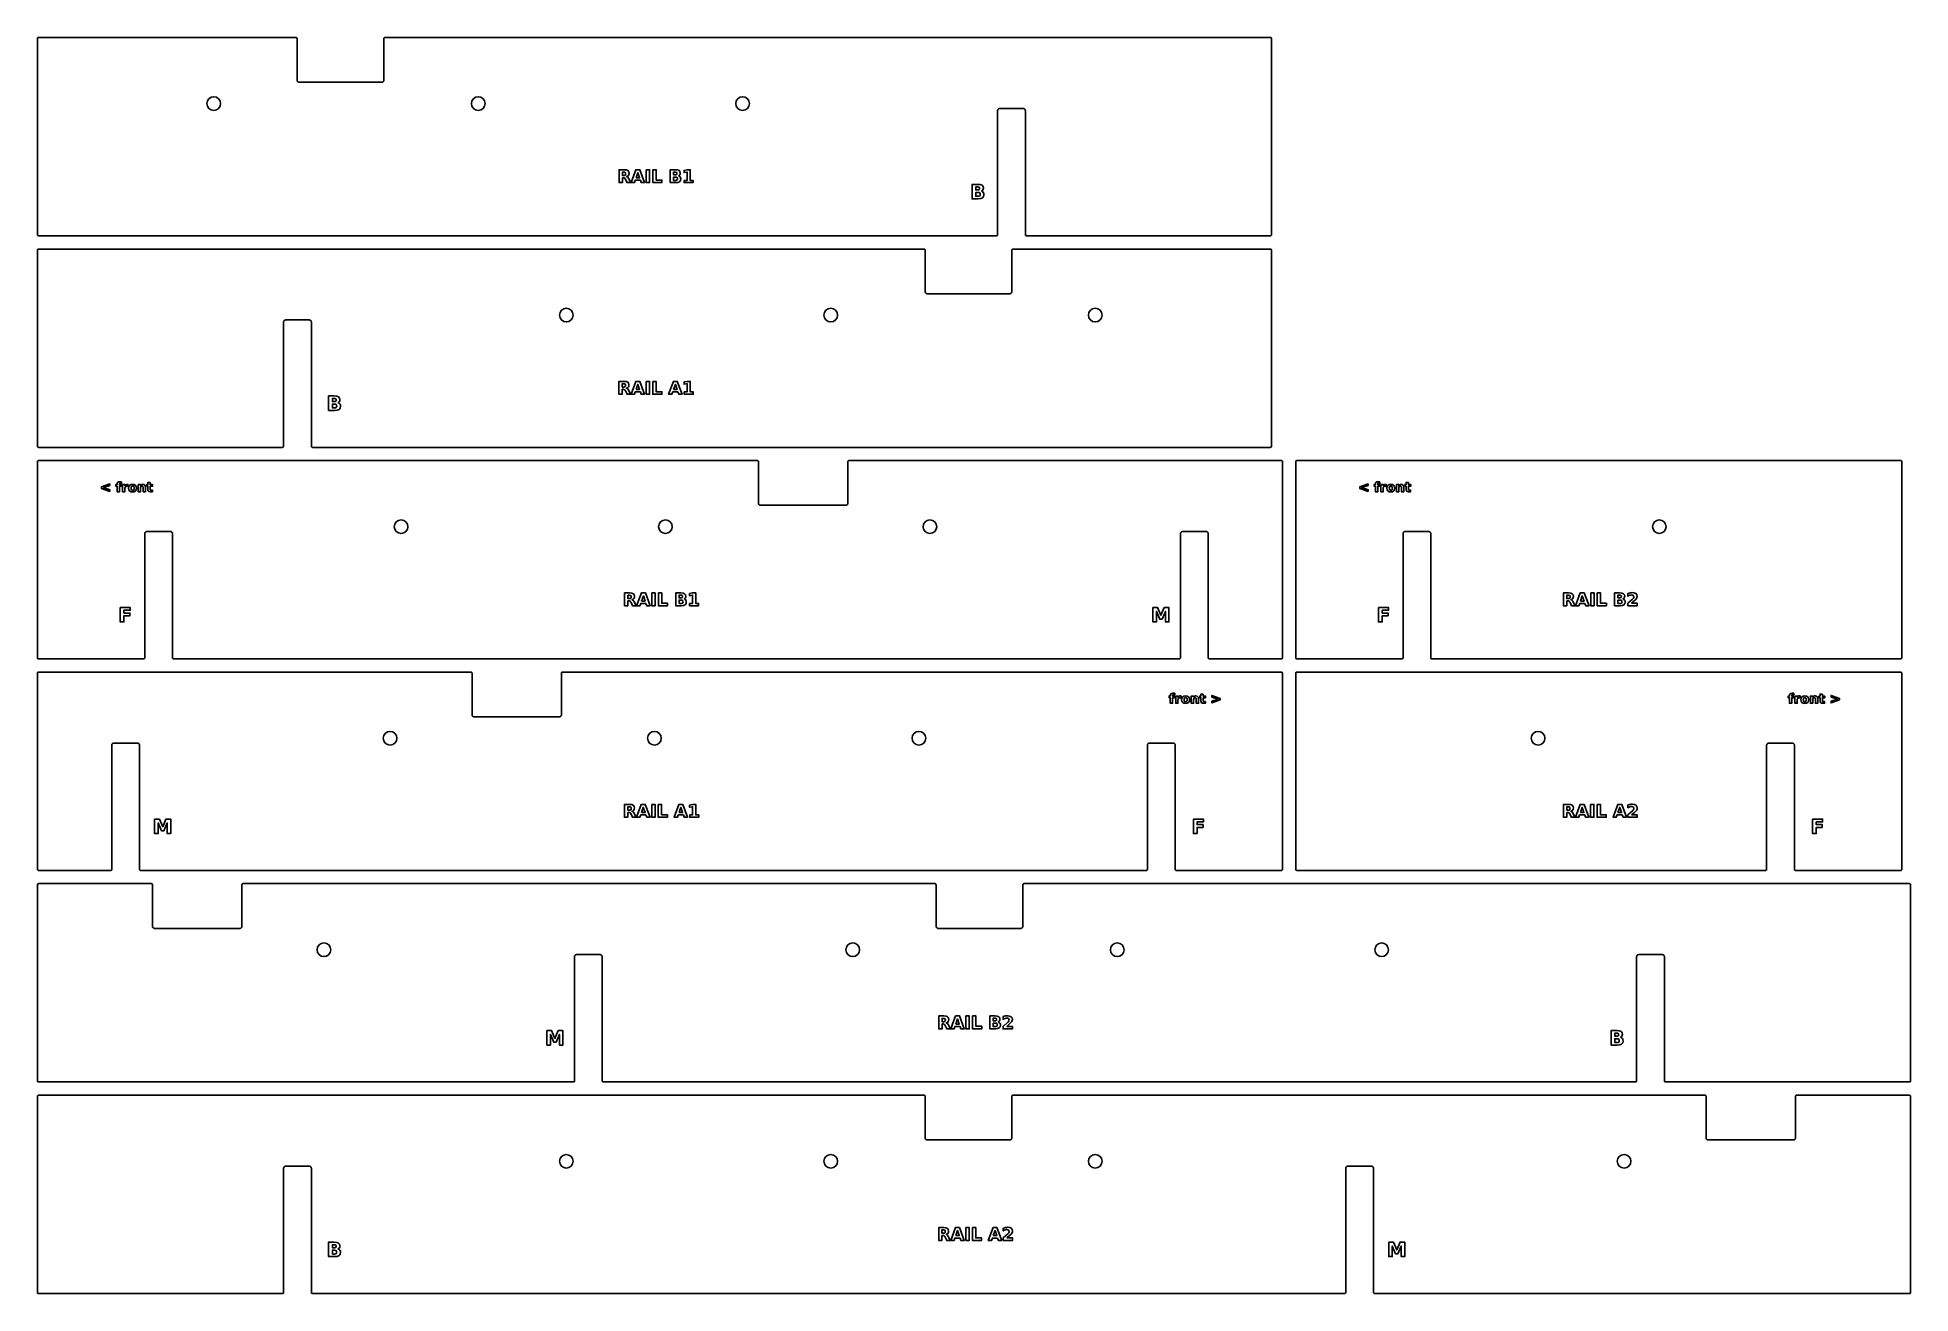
# Model space of a CAD drawing. Header units: millimetres. Extents: x 6 to 856, y 6 to 576.
import ezdxf

# ---------------------------------------------------------------- set-up
doc = ezdxf.new("R2010")
doc.units = ezdxf.units.MM
doc.layers.add('CUT', color=1, linetype='Continuous')
doc.layers.add('ENGRAVE', color=5, linetype='Continuous')

msp = doc.modelspace()

# ---------------------------------------------------------------- linework, layer by layer
at = {"layer": 'CUT'}
for points in [[(565.5, 486), (565.55, 486), (565.6, 486.01), (565.65, 486.02), (565.69, 486.04), (565.74, 486.06), (565.78, 486.08), (565.82, 486.11), (565.85, 486.15), (565.89, 486.18), (565.92, 486.22), (565.94, 486.26), (565.96, 486.31), (565.98, 486.35), (565.99, 486.4), (566, 486.45), (566, 486.5), (566, 575.5), (566, 575.55), (565.99, 575.6), (565.98, 575.65), (565.96, 575.69), (565.94, 575.74), (565.92, 575.78), (565.89, 575.82), (565.85, 575.85), (565.82, 575.89), (565.78, 575.92), (565.74, 575.94), (565.69, 575.96), (565.65, 575.98), (565.6, 575.99), (565.55, 576), (565.5, 576), (163.7, 576), (163.65, 576), (163.6, 575.99), (163.55, 575.98), (163.51, 575.96), (163.46, 575.94), (163.42, 575.92), (163.38, 575.89), (163.35, 575.85), (163.31, 575.82), (163.28, 575.78), (163.26, 575.74), (163.24, 575.69), (163.22, 575.65), (163.21, 575.6), (163.2, 575.55), (163.2, 575.5), (163.2, 556.71), (163.2, 556.69), (163.2, 556.61), (163.19, 556.59), (163.18, 556.52), (163.18, 556.49), (163.16, 556.42), (163.15, 556.4), (163.13, 556.33), (163.12, 556.31), (163.09, 556.24), (163.08, 556.22), (163.04, 556.15), (163.02, 556.13), (162.98, 556.08), (162.96, 556.06), (162.92, 556), (162.9, 555.98), (162.84, 555.94), (162.82, 555.92), (162.77, 555.88), (162.75, 555.86), (162.68, 555.82), (162.66, 555.81), (162.59, 555.78), (162.57, 555.77), (162.5, 555.75), (162.48, 555.74), (162.41, 555.72), (162.38, 555.72), (162.31, 555.71), (162.29, 555.7), (162.21, 555.7), (162.19, 555.7), (124.81, 555.7), (124.79, 555.7), (124.71, 555.7), (124.69, 555.71), (124.62, 555.72), (124.59, 555.72), (124.52, 555.74), (124.5, 555.75), (124.43, 555.77), (124.41, 555.78), (124.34, 555.81), (124.32, 555.82), (124.25, 555.86), (124.23, 555.88), (124.18, 555.92), (124.16, 555.94), (124.1, 555.98), (124.08, 556), (124.04, 556.06), (124.02, 556.08), (123.98, 556.13), (123.96, 556.15), (123.92, 556.22), (123.91, 556.24), (123.88, 556.31), (123.87, 556.33), (123.85, 556.4), (123.84, 556.42), (123.82, 556.49), (123.82, 556.52), (123.81, 556.59), (123.8, 556.61), (123.8, 556.69), (123.8, 556.71), (123.8, 575.5), (123.8, 575.55), (123.79, 575.6), (123.78, 575.65), (123.76, 575.69), (123.74, 575.74), (123.72, 575.78), (123.69, 575.82), (123.65, 575.85), (123.62, 575.89), (123.58, 575.92), (123.54, 575.94), (123.49, 575.96), (123.45, 575.98), (123.4, 575.99), (123.35, 576), (123.3, 576), (6.5, 576), (6.45, 576), (6.4, 575.99), (6.35, 575.98), (6.31, 575.96), (6.26, 575.94), (6.22, 575.92), (6.18, 575.89), (6.15, 575.85), (6.11, 575.82), (6.08, 575.78), (6.06, 575.74), (6.04, 575.69), (6.02, 575.65), (6.01, 575.6), (6, 575.55), (6, 575.5), (6, 486.5), (6, 486.45), (6.01, 486.4), (6.02, 486.35), (6.04, 486.31), (6.06, 486.26), (6.08, 486.22), (6.11, 486.18), (6.15, 486.15), (6.18, 486.11), (6.22, 486.08), (6.26, 486.06), (6.31, 486.04), (6.35, 486.02), (6.4, 486.01), (6.45, 486), (6.5, 486), (441.2, 486), (441.25, 486), (441.3, 486.01), (441.35, 486.02), (441.39, 486.04), (441.44, 486.06), (441.48, 486.08), (441.52, 486.11), (441.55, 486.15), (441.59, 486.18), (441.62, 486.22), (441.64, 486.26), (441.66, 486.31), (441.68, 486.35), (441.69, 486.4), (441.7, 486.45), (441.7, 486.5), (441.7, 542.79), (441.7, 542.81), (441.7, 542.89), (441.71, 542.91), (441.72, 542.98), (441.72, 543.01), (441.74, 543.08), (441.75, 543.1), (441.77, 543.17), (441.78, 543.19), (441.81, 543.26), (441.82, 543.28), (441.86, 543.35), (441.88, 543.37), (441.92, 543.42), (441.94, 543.44), (441.98, 543.5), (442, 543.52), (442.06, 543.56), (442.08, 543.58), (442.13, 543.62), (442.15, 543.64), (442.22, 543.68), (442.24, 543.69), (442.31, 543.72), (442.33, 543.73), (442.4, 543.75), (442.42, 543.76), (442.49, 543.78), (442.52, 543.78), (442.59, 543.79), (442.61, 543.8), (442.69, 543.8), (442.71, 543.8), (453.29, 543.8), (453.31, 543.8), (453.39, 543.8), (453.41, 543.79), (453.48, 543.78), (453.51, 543.78), (453.58, 543.76), (453.6, 543.75), (453.67, 543.73), (453.69, 543.72), (453.76, 543.69), (453.78, 543.68), (453.85, 543.64), (453.87, 543.62), (453.92, 543.58), (453.94, 543.56), (454, 543.52), (454.02, 543.5), (454.06, 543.44), (454.08, 543.42), (454.12, 543.37), (454.14, 543.35), (454.18, 543.28), (454.19, 543.26), (454.22, 543.19), (454.23, 543.17), (454.25, 543.1), (454.26, 543.08), (454.28, 543.01), (454.28, 542.98), (454.29, 542.91), (454.3, 542.89), (454.3, 542.81), (454.3, 542.79), (454.3, 486.5), (454.3, 486.45), (454.31, 486.4), (454.32, 486.35), (454.34, 486.31), (454.36, 486.26), (454.38, 486.22), (454.41, 486.18), (454.45, 486.15), (454.48, 486.11), (454.52, 486.08), (454.56, 486.06), (454.61, 486.04), (454.65, 486.02), (454.7, 486.01), (454.75, 486), (454.8, 486), (565.5, 486)], [(6.5, 390), (6.45, 390), (6.4, 390.01), (6.35, 390.02), (6.31, 390.04), (6.26, 390.06), (6.22, 390.08), (6.18, 390.11), (6.15, 390.15), (6.11, 390.18), (6.08, 390.22), (6.06, 390.26), (6.04, 390.31), (6.02, 390.35), (6.01, 390.4), (6, 390.45), (6, 390.5), (6, 479.5), (6, 479.55), (6.01, 479.6), (6.02, 479.65), (6.04, 479.69), (6.06, 479.74), (6.08, 479.78), (6.11, 479.82), (6.15, 479.85), (6.18, 479.89), (6.22, 479.92), (6.26, 479.94), (6.31, 479.96), (6.35, 479.98), (6.4, 479.99), (6.45, 480), (6.5, 480), (408.3, 480), (408.35, 480), (408.4, 479.99), (408.45, 479.98), (408.49, 479.96), (408.54, 479.94), (408.58, 479.92), (408.62, 479.89), (408.65, 479.85), (408.69, 479.82), (408.72, 479.78), (408.74, 479.74), (408.76, 479.69), (408.78, 479.65), (408.79, 479.6), (408.8, 479.55), (408.8, 479.5), (408.8, 460.71), (408.8, 460.69), (408.8, 460.61), (408.81, 460.59), (408.82, 460.52), (408.82, 460.49), (408.84, 460.42), (408.85, 460.4), (408.87, 460.33), (408.88, 460.31), (408.91, 460.24), (408.92, 460.22), (408.96, 460.15), (408.98, 460.13), (409.02, 460.08), (409.04, 460.06), (409.08, 460), (409.1, 459.98), (409.16, 459.94), (409.18, 459.92), (409.23, 459.88), (409.25, 459.86), (409.32, 459.82), (409.34, 459.81), (409.41, 459.78), (409.43, 459.77), (409.5, 459.75), (409.52, 459.74), (409.59, 459.72), (409.62, 459.72), (409.69, 459.71), (409.71, 459.7), (409.79, 459.7), (409.81, 459.7), (447.19, 459.7), (447.21, 459.7), (447.29, 459.7), (447.31, 459.71), (447.38, 459.72), (447.41, 459.72), (447.48, 459.74), (447.5, 459.75), (447.57, 459.77), (447.59, 459.78), (447.66, 459.81), (447.68, 459.82), (447.75, 459.86), (447.77, 459.88), (447.82, 459.92), (447.84, 459.94), (447.9, 459.98), (447.92, 460), (447.96, 460.06), (447.98, 460.08), (448.02, 460.13), (448.04, 460.15), (448.08, 460.22), (448.09, 460.24), (448.12, 460.31), (448.13, 460.33), (448.15, 460.4), (448.16, 460.42), (448.18, 460.49), (448.18, 460.52), (448.19, 460.59), (448.2, 460.61), (448.2, 460.69), (448.2, 460.71), (448.2, 479.5), (448.2, 479.55), (448.21, 479.6), (448.22, 479.65), (448.24, 479.69), (448.26, 479.74), (448.28, 479.78), (448.31, 479.82), (448.35, 479.85), (448.38, 479.89), (448.42, 479.92), (448.46, 479.94), (448.51, 479.96), (448.55, 479.98), (448.6, 479.99), (448.65, 480), (448.7, 480), (565.5, 480), (565.55, 480), (565.6, 479.99), (565.65, 479.98), (565.69, 479.96), (565.74, 479.94), (565.78, 479.92), (565.82, 479.89), (565.85, 479.85), (565.89, 479.82), (565.92, 479.78), (565.94, 479.74), (565.96, 479.69), (565.98, 479.65), (565.99, 479.6), (566, 479.55), (566, 479.5), (566, 390.5), (566, 390.45), (565.99, 390.4), (565.98, 390.35), (565.96, 390.31), (565.94, 390.26), (565.92, 390.22), (565.89, 390.18), (565.85, 390.15), (565.82, 390.11), (565.78, 390.08), (565.74, 390.06), (565.69, 390.04), (565.65, 390.02), (565.6, 390.01), (565.55, 390), (565.5, 390), (130.8, 390), (130.75, 390), (130.7, 390.01), (130.65, 390.02), (130.61, 390.04), (130.56, 390.06), (130.52, 390.08), (130.48, 390.11), (130.45, 390.15), (130.41, 390.18), (130.38, 390.22), (130.36, 390.26), (130.34, 390.31), (130.32, 390.35), (130.31, 390.4), (130.3, 390.45), (130.3, 390.5), (130.3, 446.79), (130.3, 446.81), (130.3, 446.89), (130.29, 446.91), (130.28, 446.98), (130.28, 447.01), (130.26, 447.08), (130.25, 447.1), (130.23, 447.17), (130.22, 447.19), (130.19, 447.26), (130.18, 447.28), (130.14, 447.35), (130.12, 447.37), (130.08, 447.42), (130.06, 447.44), (130.02, 447.5), (130, 447.52), (129.94, 447.56), (129.92, 447.58), (129.87, 447.62), (129.85, 447.64), (129.78, 447.68), (129.76, 447.69), (129.69, 447.72), (129.67, 447.73), (129.6, 447.75), (129.58, 447.76), (129.51, 447.78), (129.48, 447.78), (129.41, 447.79), (129.39, 447.8), (129.31, 447.8), (129.29, 447.8), (118.71, 447.8), (118.69, 447.8), (118.61, 447.8), (118.59, 447.79), (118.52, 447.78), (118.49, 447.78), (118.42, 447.76), (118.4, 447.75), (118.33, 447.73), (118.31, 447.72), (118.24, 447.69), (118.22, 447.68), (118.15, 447.64), (118.13, 447.62), (118.08, 447.58), (118.06, 447.56), (118, 447.52), (117.98, 447.5), (117.94, 447.44), (117.92, 447.42), (117.88, 447.37), (117.86, 447.35), (117.82, 447.28), (117.81, 447.26), (117.78, 447.19), (117.77, 447.17), (117.75, 447.1), (117.74, 447.08), (117.72, 447.01), (117.72, 446.98), (117.71, 446.91), (117.7, 446.89), (117.7, 446.81), (117.7, 446.79), (117.7, 390.5), (117.7, 390.45), (117.69, 390.4), (117.68, 390.35), (117.66, 390.31), (117.64, 390.26), (117.62, 390.22), (117.59, 390.18), (117.55, 390.15), (117.52, 390.11), (117.48, 390.08), (117.44, 390.06), (117.39, 390.04), (117.35, 390.02), (117.3, 390.01), (117.25, 390), (117.2, 390), (6.5, 390)], [(570.5, 294), (570.55, 294), (570.6, 294.01), (570.65, 294.02), (570.69, 294.04), (570.74, 294.06), (570.78, 294.08), (570.82, 294.11), (570.85, 294.15), (570.89, 294.18), (570.92, 294.22), (570.94, 294.26), (570.96, 294.31), (570.98, 294.35), (570.99, 294.4), (571, 294.45), (571, 294.5), (571, 383.5), (571, 383.55), (570.99, 383.6), (570.98, 383.65), (570.96, 383.69), (570.94, 383.74), (570.92, 383.78), (570.89, 383.82), (570.85, 383.85), (570.82, 383.89), (570.78, 383.92), (570.74, 383.94), (570.69, 383.96), (570.65, 383.98), (570.6, 383.99), (570.55, 384), (570.5, 384), (374.3, 384), (374.25, 384), (374.2, 383.99), (374.15, 383.98), (374.11, 383.96), (374.06, 383.94), (374.02, 383.92), (373.98, 383.89), (373.95, 383.85), (373.91, 383.82), (373.88, 383.78), (373.86, 383.74), (373.84, 383.69), (373.82, 383.65), (373.81, 383.6), (373.8, 383.55), (373.8, 383.5), (373.8, 364.71), (373.8, 364.69), (373.8, 364.61), (373.79, 364.59), (373.78, 364.52), (373.78, 364.49), (373.76, 364.42), (373.75, 364.4), (373.73, 364.33), (373.72, 364.31), (373.69, 364.24), (373.68, 364.22), (373.64, 364.15), (373.62, 364.13), (373.58, 364.08), (373.56, 364.06), (373.52, 364), (373.5, 363.98), (373.44, 363.94), (373.42, 363.92), (373.37, 363.88), (373.35, 363.86), (373.28, 363.82), (373.26, 363.81), (373.19, 363.78), (373.17, 363.77), (373.1, 363.75), (373.08, 363.74), (373.01, 363.72), (372.98, 363.72), (372.91, 363.71), (372.89, 363.7), (372.81, 363.7), (372.79, 363.7), (334.21, 363.7), (334.19, 363.7), (334.11, 363.7), (334.09, 363.71), (334.02, 363.72), (333.99, 363.72), (333.92, 363.74), (333.9, 363.75), (333.83, 363.77), (333.81, 363.78), (333.74, 363.81), (333.72, 363.82), (333.65, 363.86), (333.63, 363.88), (333.58, 363.92), (333.56, 363.94), (333.5, 363.98), (333.48, 364), (333.44, 364.06), (333.42, 364.08), (333.38, 364.13), (333.36, 364.15), (333.32, 364.22), (333.31, 364.24), (333.28, 364.31), (333.27, 364.33), (333.25, 364.4), (333.24, 364.42), (333.22, 364.49), (333.22, 364.52), (333.21, 364.59), (333.2, 364.61), (333.2, 364.69), (333.2, 364.71), (333.2, 383.5), (333.2, 383.55), (333.19, 383.6), (333.18, 383.65), (333.16, 383.69), (333.14, 383.74), (333.12, 383.78), (333.09, 383.82), (333.05, 383.85), (333.02, 383.89), (332.98, 383.92), (332.94, 383.94), (332.89, 383.96), (332.85, 383.98), (332.8, 383.99), (332.75, 384), (332.7, 384), (6.5, 384), (6.45, 384), (6.4, 383.99), (6.35, 383.98), (6.31, 383.96), (6.26, 383.94), (6.22, 383.92), (6.18, 383.89), (6.15, 383.85), (6.11, 383.82), (6.08, 383.78), (6.06, 383.74), (6.04, 383.69), (6.02, 383.65), (6.01, 383.6), (6, 383.55), (6, 383.5), (6, 294.5), (6, 294.45), (6.01, 294.4), (6.02, 294.35), (6.04, 294.31), (6.06, 294.26), (6.08, 294.22), (6.11, 294.18), (6.15, 294.15), (6.18, 294.11), (6.22, 294.08), (6.26, 294.06), (6.31, 294.04), (6.35, 294.02), (6.4, 294.01), (6.45, 294), (6.5, 294), (54.2, 294), (54.25, 294), (54.3, 294.01), (54.35, 294.02), (54.39, 294.04), (54.44, 294.06), (54.48, 294.08), (54.52, 294.11), (54.55, 294.15), (54.59, 294.18), (54.62, 294.22), (54.64, 294.26), (54.66, 294.31), (54.68, 294.35), (54.69, 294.4), (54.7, 294.45), (54.7, 294.5), (54.7, 350.79), (54.7, 350.81), (54.7, 350.89), (54.71, 350.91), (54.72, 350.98), (54.72, 351.01), (54.74, 351.08), (54.75, 351.1), (54.77, 351.17), (54.78, 351.19), (54.81, 351.26), (54.82, 351.28), (54.86, 351.35), (54.88, 351.37), (54.92, 351.42), (54.94, 351.44), (54.98, 351.5), (55, 351.52), (55.06, 351.56), (55.08, 351.58), (55.13, 351.62), (55.15, 351.64), (55.22, 351.68), (55.24, 351.69), (55.31, 351.72), (55.33, 351.73), (55.4, 351.75), (55.42, 351.76), (55.49, 351.78), (55.52, 351.78), (55.59, 351.79), (55.61, 351.8), (55.69, 351.8), (55.71, 351.8), (66.29, 351.8), (66.31, 351.8), (66.39, 351.8), (66.41, 351.79), (66.48, 351.78), (66.51, 351.78), (66.58, 351.76), (66.6, 351.75), (66.67, 351.73), (66.69, 351.72), (66.76, 351.69), (66.78, 351.68), (66.85, 351.64), (66.87, 351.62), (66.92, 351.58), (66.94, 351.56), (67, 351.52), (67.02, 351.5), (67.06, 351.44), (67.08, 351.42), (67.12, 351.37), (67.14, 351.35), (67.18, 351.28), (67.19, 351.26), (67.22, 351.19), (67.23, 351.17), (67.25, 351.1), (67.26, 351.08), (67.28, 351.01), (67.28, 350.98), (67.29, 350.91), (67.3, 350.89), (67.3, 350.81), (67.3, 350.79), (67.3, 294.5), (67.3, 294.45), (67.31, 294.4), (67.32, 294.35), (67.34, 294.31), (67.36, 294.26), (67.38, 294.22), (67.41, 294.18), (67.45, 294.15), (67.48, 294.11), (67.52, 294.08), (67.56, 294.06), (67.61, 294.04), (67.65, 294.02), (67.7, 294.01), (67.75, 294), (67.8, 294), (524.2, 294), (524.25, 294), (524.3, 294.01), (524.35, 294.02), (524.39, 294.04), (524.44, 294.06), (524.48, 294.08), (524.52, 294.11), (524.55, 294.15), (524.59, 294.18), (524.62, 294.22), (524.64, 294.26), (524.66, 294.31), (524.68, 294.35), (524.69, 294.4), (524.7, 294.45), (524.7, 294.5), (524.7, 350.79), (524.7, 350.81), (524.7, 350.89), (524.71, 350.91), (524.72, 350.98), (524.72, 351.01), (524.74, 351.08), (524.75, 351.1), (524.77, 351.17), (524.78, 351.19), (524.81, 351.26), (524.82, 351.28), (524.86, 351.35), (524.88, 351.37), (524.92, 351.42), (524.94, 351.44), (524.98, 351.5), (525, 351.52), (525.06, 351.56), (525.08, 351.58), (525.13, 351.62), (525.15, 351.64), (525.22, 351.68), (525.24, 351.69), (525.31, 351.72), (525.33, 351.73), (525.4, 351.75), (525.42, 351.76), (525.49, 351.78), (525.52, 351.78), (525.59, 351.79), (525.61, 351.8), (525.69, 351.8), (525.71, 351.8), (536.29, 351.8), (536.31, 351.8), (536.39, 351.8), (536.41, 351.79), (536.48, 351.78), (536.51, 351.78), (536.58, 351.76), (536.6, 351.75), (536.67, 351.73), (536.69, 351.72), (536.76, 351.69), (536.78, 351.68), (536.85, 351.64), (536.87, 351.62), (536.92, 351.58), (536.94, 351.56), (537, 351.52), (537.02, 351.5), (537.06, 351.44), (537.08, 351.42), (537.12, 351.37), (537.14, 351.35), (537.18, 351.28), (537.19, 351.26), (537.22, 351.19), (537.23, 351.17), (537.25, 351.1), (537.26, 351.08), (537.28, 351.01), (537.28, 350.98), (537.29, 350.91), (537.3, 350.89), (537.3, 350.81), (537.3, 350.79), (537.3, 294.5), (537.3, 294.45), (537.31, 294.4), (537.32, 294.35), (537.34, 294.31), (537.36, 294.26), (537.38, 294.22), (537.41, 294.18), (537.45, 294.15), (537.48, 294.11), (537.52, 294.08), (537.56, 294.06), (537.61, 294.04), (537.65, 294.02), (537.7, 294.01), (537.75, 294), (537.8, 294), (570.5, 294)], [(851.5, 294), (851.55, 294), (851.6, 294.01), (851.65, 294.02), (851.69, 294.04), (851.74, 294.06), (851.78, 294.08), (851.82, 294.11), (851.85, 294.15), (851.89, 294.18), (851.92, 294.22), (851.94, 294.26), (851.96, 294.31), (851.98, 294.35), (851.99, 294.4), (852, 294.45), (852, 294.5), (852, 383.5), (852, 383.55), (851.99, 383.6), (851.98, 383.65), (851.96, 383.69), (851.94, 383.74), (851.92, 383.78), (851.89, 383.82), (851.85, 383.85), (851.82, 383.89), (851.78, 383.92), (851.74, 383.94), (851.69, 383.96), (851.65, 383.98), (851.6, 383.99), (851.55, 384), (851.5, 384), (577.5, 384), (577.45, 384), (577.4, 383.99), (577.35, 383.98), (577.31, 383.96), (577.26, 383.94), (577.22, 383.92), (577.18, 383.89), (577.15, 383.85), (577.11, 383.82), (577.08, 383.78), (577.06, 383.74), (577.04, 383.69), (577.02, 383.65), (577.01, 383.6), (577, 383.55), (577, 383.5), (577, 294.5), (577, 294.45), (577.01, 294.4), (577.02, 294.35), (577.04, 294.31), (577.06, 294.26), (577.08, 294.22), (577.11, 294.18), (577.15, 294.15), (577.18, 294.11), (577.22, 294.08), (577.26, 294.06), (577.31, 294.04), (577.35, 294.02), (577.4, 294.01), (577.45, 294), (577.5, 294), (625.2, 294), (625.25, 294), (625.3, 294.01), (625.35, 294.02), (625.39, 294.04), (625.44, 294.06), (625.48, 294.08), (625.52, 294.11), (625.55, 294.15), (625.59, 294.18), (625.62, 294.22), (625.64, 294.26), (625.66, 294.31), (625.68, 294.35), (625.69, 294.4), (625.7, 294.45), (625.7, 294.5), (625.7, 350.79), (625.7, 350.81), (625.7, 350.89), (625.71, 350.91), (625.72, 350.98), (625.72, 351.01), (625.74, 351.08), (625.75, 351.1), (625.77, 351.17), (625.78, 351.19), (625.81, 351.26), (625.82, 351.28), (625.86, 351.35), (625.88, 351.37), (625.92, 351.42), (625.94, 351.44), (625.98, 351.5), (626, 351.52), (626.06, 351.56), (626.08, 351.58), (626.13, 351.62), (626.15, 351.64), (626.22, 351.68), (626.24, 351.69), (626.31, 351.72), (626.33, 351.73), (626.4, 351.75), (626.42, 351.76), (626.49, 351.78), (626.52, 351.78), (626.59, 351.79), (626.61, 351.8), (626.69, 351.8), (626.71, 351.8), (637.29, 351.8), (637.31, 351.8), (637.39, 351.8), (637.41, 351.79), (637.48, 351.78), (637.51, 351.78), (637.58, 351.76), (637.6, 351.75), (637.67, 351.73), (637.69, 351.72), (637.76, 351.69), (637.78, 351.68), (637.85, 351.64), (637.87, 351.62), (637.92, 351.58), (637.94, 351.56), (638, 351.52), (638.02, 351.5), (638.06, 351.44), (638.08, 351.42), (638.12, 351.37), (638.14, 351.35), (638.18, 351.28), (638.19, 351.26), (638.22, 351.19), (638.23, 351.17), (638.25, 351.1), (638.26, 351.08), (638.28, 351.01), (638.28, 350.98), (638.29, 350.91), (638.3, 350.89), (638.3, 350.81), (638.3, 350.79), (638.3, 294.5), (638.3, 294.45), (638.31, 294.4), (638.32, 294.35), (638.34, 294.31), (638.36, 294.26), (638.38, 294.22), (638.41, 294.18), (638.45, 294.15), (638.48, 294.11), (638.52, 294.08), (638.56, 294.06), (638.61, 294.04), (638.65, 294.02), (638.7, 294.01), (638.75, 294), (638.8, 294), (851.5, 294)], [(6.5, 198), (6.45, 198), (6.4, 198.01), (6.35, 198.02), (6.31, 198.04), (6.26, 198.06), (6.22, 198.08), (6.18, 198.11), (6.15, 198.15), (6.11, 198.18), (6.08, 198.22), (6.06, 198.26), (6.04, 198.31), (6.02, 198.35), (6.01, 198.4), (6, 198.45), (6, 198.5), (6, 287.5), (6, 287.55), (6.01, 287.6), (6.02, 287.65), (6.04, 287.69), (6.06, 287.74), (6.08, 287.78), (6.11, 287.82), (6.15, 287.85), (6.18, 287.89), (6.22, 287.92), (6.26, 287.94), (6.31, 287.96), (6.35, 287.98), (6.4, 287.99), (6.45, 288), (6.5, 288), (202.7, 288), (202.75, 288), (202.8, 287.99), (202.85, 287.98), (202.89, 287.96), (202.94, 287.94), (202.98, 287.92), (203.02, 287.89), (203.05, 287.85), (203.09, 287.82), (203.12, 287.78), (203.14, 287.74), (203.16, 287.69), (203.18, 287.65), (203.19, 287.6), (203.2, 287.55), (203.2, 287.5), (203.2, 268.71), (203.2, 268.69), (203.2, 268.61), (203.21, 268.59), (203.22, 268.52), (203.22, 268.49), (203.24, 268.42), (203.25, 268.4), (203.27, 268.33), (203.28, 268.31), (203.31, 268.24), (203.32, 268.22), (203.36, 268.15), (203.38, 268.13), (203.42, 268.08), (203.44, 268.06), (203.48, 268), (203.5, 267.98), (203.56, 267.94), (203.58, 267.92), (203.63, 267.88), (203.65, 267.86), (203.72, 267.82), (203.74, 267.81), (203.81, 267.78), (203.83, 267.77), (203.9, 267.75), (203.92, 267.74), (203.99, 267.72), (204.02, 267.72), (204.09, 267.71), (204.11, 267.7), (204.19, 267.7), (204.21, 267.7), (242.79, 267.7), (242.81, 267.7), (242.89, 267.7), (242.91, 267.71), (242.98, 267.72), (243.01, 267.72), (243.08, 267.74), (243.1, 267.75), (243.17, 267.77), (243.19, 267.78), (243.26, 267.81), (243.28, 267.82), (243.35, 267.86), (243.37, 267.88), (243.42, 267.92), (243.44, 267.94), (243.5, 267.98), (243.52, 268), (243.56, 268.06), (243.58, 268.08), (243.62, 268.13), (243.64, 268.15), (243.68, 268.22), (243.69, 268.24), (243.72, 268.31), (243.73, 268.33), (243.75, 268.4), (243.76, 268.42), (243.78, 268.49), (243.78, 268.52), (243.79, 268.59), (243.8, 268.61), (243.8, 268.69), (243.8, 268.71), (243.8, 287.5), (243.8, 287.55), (243.81, 287.6), (243.82, 287.65), (243.84, 287.69), (243.86, 287.74), (243.88, 287.78), (243.91, 287.82), (243.95, 287.85), (243.98, 287.89), (244.02, 287.92), (244.06, 287.94), (244.11, 287.96), (244.15, 287.98), (244.2, 287.99), (244.25, 288), (244.3, 288), (570.5, 288), (570.55, 288), (570.6, 287.99), (570.65, 287.98), (570.69, 287.96), (570.74, 287.94), (570.78, 287.92), (570.82, 287.89), (570.85, 287.85), (570.89, 287.82), (570.92, 287.78), (570.94, 287.74), (570.96, 287.69), (570.98, 287.65), (570.99, 287.6), (571, 287.55), (571, 287.5), (571, 198.5), (571, 198.45), (570.99, 198.4), (570.98, 198.35), (570.96, 198.31), (570.94, 198.26), (570.92, 198.22), (570.89, 198.18), (570.85, 198.15), (570.82, 198.11), (570.78, 198.08), (570.74, 198.06), (570.69, 198.04), (570.65, 198.02), (570.6, 198.01), (570.55, 198), (570.5, 198), (522.8, 198), (522.75, 198), (522.7, 198.01), (522.65, 198.02), (522.61, 198.04), (522.56, 198.06), (522.52, 198.08), (522.48, 198.11), (522.45, 198.15), (522.41, 198.18), (522.38, 198.22), (522.36, 198.26), (522.34, 198.31), (522.32, 198.35), (522.31, 198.4), (522.3, 198.45), (522.3, 198.5), (522.3, 254.79), (522.3, 254.81), (522.3, 254.89), (522.29, 254.91), (522.28, 254.98), (522.28, 255.01), (522.26, 255.08), (522.25, 255.1), (522.23, 255.17), (522.22, 255.19), (522.19, 255.26), (522.18, 255.28), (522.14, 255.35), (522.12, 255.37), (522.08, 255.42), (522.06, 255.44), (522.02, 255.5), (522, 255.52), (521.94, 255.56), (521.92, 255.58), (521.87, 255.62), (521.85, 255.64), (521.78, 255.68), (521.76, 255.69), (521.69, 255.72), (521.67, 255.73), (521.6, 255.75), (521.58, 255.76), (521.51, 255.78), (521.48, 255.78), (521.41, 255.79), (521.39, 255.8), (521.31, 255.8), (521.29, 255.8), (510.71, 255.8), (510.69, 255.8), (510.61, 255.8), (510.59, 255.79), (510.52, 255.78), (510.49, 255.78), (510.42, 255.76), (510.4, 255.75), (510.33, 255.73), (510.31, 255.72), (510.24, 255.69), (510.22, 255.68), (510.15, 255.64), (510.13, 255.62), (510.08, 255.58), (510.06, 255.56), (510, 255.52), (509.98, 255.5), (509.94, 255.44), (509.92, 255.42), (509.88, 255.37), (509.86, 255.35), (509.82, 255.28), (509.81, 255.26), (509.78, 255.19), (509.77, 255.17), (509.75, 255.1), (509.74, 255.08), (509.72, 255.01), (509.72, 254.98), (509.71, 254.91), (509.7, 254.89), (509.7, 254.81), (509.7, 254.79), (509.7, 198.5), (509.7, 198.45), (509.69, 198.4), (509.68, 198.35), (509.66, 198.31), (509.64, 198.26), (509.62, 198.22), (509.59, 198.18), (509.55, 198.15), (509.52, 198.11), (509.48, 198.08), (509.44, 198.06), (509.39, 198.04), (509.35, 198.02), (509.3, 198.01), (509.25, 198), (509.2, 198), (52.8, 198), (52.75, 198), (52.7, 198.01), (52.65, 198.02), (52.61, 198.04), (52.56, 198.06), (52.52, 198.08), (52.48, 198.11), (52.45, 198.15), (52.41, 198.18), (52.38, 198.22), (52.36, 198.26), (52.34, 198.31), (52.32, 198.35), (52.31, 198.4), (52.3, 198.45), (52.3, 198.5), (52.3, 254.79), (52.3, 254.81), (52.3, 254.89), (52.29, 254.91), (52.28, 254.98), (52.28, 255.01), (52.26, 255.08), (52.25, 255.1), (52.23, 255.17), (52.22, 255.19), (52.19, 255.26), (52.18, 255.28), (52.14, 255.35), (52.12, 255.37), (52.08, 255.42), (52.06, 255.44), (52.02, 255.5), (52, 255.52), (51.94, 255.56), (51.92, 255.58), (51.87, 255.62), (51.85, 255.64), (51.78, 255.68), (51.76, 255.69), (51.69, 255.72), (51.67, 255.73), (51.6, 255.75), (51.58, 255.76), (51.51, 255.78), (51.48, 255.78), (51.41, 255.79), (51.39, 255.8), (51.31, 255.8), (51.29, 255.8), (40.71, 255.8), (40.69, 255.8), (40.61, 255.8), (40.59, 255.79), (40.52, 255.78), (40.49, 255.78), (40.42, 255.76), (40.4, 255.75), (40.33, 255.73), (40.31, 255.72), (40.24, 255.69), (40.22, 255.68), (40.15, 255.64), (40.13, 255.62), (40.08, 255.58), (40.06, 255.56), (40, 255.52), (39.98, 255.5), (39.94, 255.44), (39.92, 255.42), (39.88, 255.37), (39.86, 255.35), (39.82, 255.28), (39.81, 255.26), (39.78, 255.19), (39.77, 255.17), (39.75, 255.1), (39.74, 255.08), (39.72, 255.01), (39.72, 254.98), (39.71, 254.91), (39.7, 254.89), (39.7, 254.81), (39.7, 254.79), (39.7, 198.5), (39.7, 198.45), (39.69, 198.4), (39.68, 198.35), (39.66, 198.31), (39.64, 198.26), (39.62, 198.22), (39.59, 198.18), (39.55, 198.15), (39.52, 198.11), (39.48, 198.08), (39.44, 198.06), (39.39, 198.04), (39.35, 198.02), (39.3, 198.01), (39.25, 198), (39.2, 198), (6.5, 198)], [(577.5, 198), (577.45, 198), (577.4, 198.01), (577.35, 198.02), (577.31, 198.04), (577.26, 198.06), (577.22, 198.08), (577.18, 198.11), (577.15, 198.15), (577.11, 198.18), (577.08, 198.22), (577.06, 198.26), (577.04, 198.31), (577.02, 198.35), (577.01, 198.4), (577, 198.45), (577, 198.5), (577, 287.5), (577, 287.55), (577.01, 287.6), (577.02, 287.65), (577.04, 287.69), (577.06, 287.74), (577.08, 287.78), (577.11, 287.82), (577.15, 287.85), (577.18, 287.89), (577.22, 287.92), (577.26, 287.94), (577.31, 287.96), (577.35, 287.98), (577.4, 287.99), (577.45, 288), (577.5, 288), (851.5, 288), (851.55, 288), (851.6, 287.99), (851.65, 287.98), (851.69, 287.96), (851.74, 287.94), (851.78, 287.92), (851.82, 287.89), (851.85, 287.85), (851.89, 287.82), (851.92, 287.78), (851.94, 287.74), (851.96, 287.69), (851.98, 287.65), (851.99, 287.6), (852, 287.55), (852, 287.5), (852, 198.5), (852, 198.45), (851.99, 198.4), (851.98, 198.35), (851.96, 198.31), (851.94, 198.26), (851.92, 198.22), (851.89, 198.18), (851.85, 198.15), (851.82, 198.11), (851.78, 198.08), (851.74, 198.06), (851.69, 198.04), (851.65, 198.02), (851.6, 198.01), (851.55, 198), (851.5, 198), (803.8, 198), (803.75, 198), (803.7, 198.01), (803.65, 198.02), (803.61, 198.04), (803.56, 198.06), (803.52, 198.08), (803.48, 198.11), (803.45, 198.15), (803.41, 198.18), (803.38, 198.22), (803.36, 198.26), (803.34, 198.31), (803.32, 198.35), (803.31, 198.4), (803.3, 198.45), (803.3, 198.5), (803.3, 254.79), (803.3, 254.81), (803.3, 254.89), (803.29, 254.91), (803.28, 254.98), (803.28, 255.01), (803.26, 255.08), (803.25, 255.1), (803.23, 255.17), (803.22, 255.19), (803.19, 255.26), (803.18, 255.28), (803.14, 255.35), (803.12, 255.37), (803.08, 255.42), (803.06, 255.44), (803.02, 255.5), (803, 255.52), (802.94, 255.56), (802.92, 255.58), (802.87, 255.62), (802.85, 255.64), (802.78, 255.68), (802.76, 255.69), (802.69, 255.72), (802.67, 255.73), (802.6, 255.75), (802.58, 255.76), (802.51, 255.78), (802.48, 255.78), (802.41, 255.79), (802.39, 255.8), (802.31, 255.8), (802.29, 255.8), (791.71, 255.8), (791.69, 255.8), (791.61, 255.8), (791.59, 255.79), (791.52, 255.78), (791.49, 255.78), (791.42, 255.76), (791.4, 255.75), (791.33, 255.73), (791.31, 255.72), (791.24, 255.69), (791.22, 255.68), (791.15, 255.64), (791.13, 255.62), (791.08, 255.58), (791.06, 255.56), (791, 255.52), (790.98, 255.5), (790.94, 255.44), (790.92, 255.42), (790.88, 255.37), (790.86, 255.35), (790.82, 255.28), (790.81, 255.26), (790.78, 255.19), (790.77, 255.17), (790.75, 255.1), (790.74, 255.08), (790.72, 255.01), (790.72, 254.98), (790.71, 254.91), (790.7, 254.89), (790.7, 254.81), (790.7, 254.79), (790.7, 198.5), (790.7, 198.45), (790.69, 198.4), (790.68, 198.35), (790.66, 198.31), (790.64, 198.26), (790.62, 198.22), (790.59, 198.18), (790.55, 198.15), (790.52, 198.11), (790.48, 198.08), (790.44, 198.06), (790.39, 198.04), (790.35, 198.02), (790.3, 198.01), (790.25, 198), (790.2, 198), (577.5, 198)], [(855.5, 102), (855.55, 102), (855.6, 102.01), (855.65, 102.02), (855.69, 102.04), (855.74, 102.06), (855.78, 102.08), (855.82, 102.11), (855.85, 102.15), (855.89, 102.18), (855.92, 102.22), (855.94, 102.26), (855.96, 102.31), (855.98, 102.35), (855.99, 102.4), (856, 102.45), (856, 102.5), (856, 191.5), (856, 191.55), (855.99, 191.6), (855.98, 191.65), (855.96, 191.69), (855.94, 191.74), (855.92, 191.78), (855.89, 191.82), (855.85, 191.85), (855.82, 191.89), (855.78, 191.92), (855.74, 191.94), (855.69, 191.96), (855.65, 191.98), (855.6, 191.99), (855.55, 192), (855.5, 192), (453.7, 192), (453.65, 192), (453.6, 191.99), (453.55, 191.98), (453.51, 191.96), (453.46, 191.94), (453.42, 191.92), (453.38, 191.89), (453.35, 191.85), (453.31, 191.82), (453.28, 191.78), (453.26, 191.74), (453.24, 191.69), (453.22, 191.65), (453.21, 191.6), (453.2, 191.55), (453.2, 191.5), (453.2, 172.71), (453.2, 172.69), (453.2, 172.61), (453.19, 172.59), (453.18, 172.52), (453.18, 172.49), (453.16, 172.42), (453.15, 172.4), (453.13, 172.33), (453.12, 172.31), (453.09, 172.24), (453.08, 172.22), (453.04, 172.15), (453.02, 172.13), (452.98, 172.08), (452.96, 172.06), (452.92, 172), (452.9, 171.98), (452.84, 171.94), (452.82, 171.92), (452.77, 171.88), (452.75, 171.86), (452.68, 171.82), (452.66, 171.81), (452.59, 171.78), (452.57, 171.77), (452.5, 171.75), (452.48, 171.74), (452.41, 171.72), (452.38, 171.72), (452.31, 171.71), (452.29, 171.7), (452.21, 171.7), (452.19, 171.7), (414.81, 171.7), (414.79, 171.7), (414.71, 171.7), (414.69, 171.71), (414.62, 171.72), (414.59, 171.72), (414.52, 171.74), (414.5, 171.75), (414.43, 171.77), (414.41, 171.78), (414.34, 171.81), (414.32, 171.82), (414.25, 171.86), (414.23, 171.88), (414.18, 171.92), (414.16, 171.94), (414.1, 171.98), (414.08, 172), (414.04, 172.06), (414.02, 172.08), (413.98, 172.13), (413.96, 172.15), (413.92, 172.22), (413.91, 172.24), (413.88, 172.31), (413.87, 172.33), (413.85, 172.4), (413.84, 172.42), (413.82, 172.49), (413.82, 172.52), (413.81, 172.59), (413.8, 172.61), (413.8, 172.69), (413.8, 172.71), (413.8, 191.5), (413.8, 191.55), (413.79, 191.6), (413.78, 191.65), (413.76, 191.69), (413.74, 191.74), (413.72, 191.78), (413.69, 191.82), (413.65, 191.85), (413.62, 191.89), (413.58, 191.92), (413.54, 191.94), (413.49, 191.96), (413.45, 191.98), (413.4, 191.99), (413.35, 192), (413.3, 192), (99.3, 192), (99.25, 192), (99.2, 191.99), (99.15, 191.98), (99.11, 191.96), (99.06, 191.94), (99.02, 191.92), (98.98, 191.89), (98.95, 191.85), (98.91, 191.82), (98.88, 191.78), (98.86, 191.74), (98.84, 191.69), (98.82, 191.65), (98.81, 191.6), (98.8, 191.55), (98.8, 191.5), (98.8, 172.71), (98.8, 172.69), (98.8, 172.61), (98.79, 172.59), (98.78, 172.52), (98.78, 172.49), (98.76, 172.42), (98.75, 172.4), (98.73, 172.33), (98.72, 172.31), (98.69, 172.24), (98.68, 172.22), (98.64, 172.15), (98.62, 172.13), (98.58, 172.08), (98.56, 172.06), (98.52, 172), (98.5, 171.98), (98.44, 171.94), (98.42, 171.92), (98.37, 171.88), (98.35, 171.86), (98.28, 171.82), (98.26, 171.81), (98.19, 171.78), (98.17, 171.77), (98.1, 171.75), (98.08, 171.74), (98.01, 171.72), (97.98, 171.72), (97.91, 171.71), (97.89, 171.7), (97.81, 171.7), (97.79, 171.7), (59.21, 171.7), (59.19, 171.7), (59.11, 171.7), (59.09, 171.71), (59.02, 171.72), (58.99, 171.72), (58.92, 171.74), (58.9, 171.75), (58.83, 171.77), (58.81, 171.78), (58.74, 171.81), (58.72, 171.82), (58.65, 171.86), (58.63, 171.88), (58.58, 171.92), (58.56, 171.94), (58.5, 171.98), (58.48, 172), (58.44, 172.06), (58.42, 172.08), (58.38, 172.13), (58.36, 172.15), (58.32, 172.22), (58.31, 172.24), (58.28, 172.31), (58.27, 172.33), (58.25, 172.4), (58.24, 172.42), (58.22, 172.49), (58.22, 172.52), (58.21, 172.59), (58.2, 172.61), (58.2, 172.69), (58.2, 172.71), (58.2, 191.5), (58.2, 191.55), (58.19, 191.6), (58.18, 191.65), (58.16, 191.69), (58.14, 191.74), (58.12, 191.78), (58.09, 191.82), (58.05, 191.85), (58.02, 191.89), (57.98, 191.92), (57.94, 191.94), (57.89, 191.96), (57.85, 191.98), (57.8, 191.99), (57.75, 192), (57.7, 192), (6.5, 192), (6.45, 192), (6.4, 191.99), (6.35, 191.98), (6.31, 191.96), (6.26, 191.94), (6.22, 191.92), (6.18, 191.89), (6.15, 191.85), (6.11, 191.82), (6.08, 191.78), (6.06, 191.74), (6.04, 191.69), (6.02, 191.65), (6.01, 191.6), (6, 191.55), (6, 191.5), (6, 102.5), (6, 102.45), (6.01, 102.4), (6.02, 102.35), (6.04, 102.31), (6.06, 102.26), (6.08, 102.22), (6.11, 102.18), (6.15, 102.15), (6.18, 102.11), (6.22, 102.08), (6.26, 102.06), (6.31, 102.04), (6.35, 102.02), (6.4, 102.01), (6.45, 102), (6.5, 102), (249.2, 102), (249.25, 102), (249.3, 102.01), (249.35, 102.02), (249.39, 102.04), (249.44, 102.06), (249.48, 102.08), (249.52, 102.11), (249.55, 102.15), (249.59, 102.18), (249.62, 102.22), (249.64, 102.26), (249.66, 102.31), (249.68, 102.35), (249.69, 102.4), (249.7, 102.45), (249.7, 102.5), (249.7, 158.79), (249.7, 158.81), (249.7, 158.89), (249.71, 158.91), (249.72, 158.98), (249.72, 159.01), (249.74, 159.08), (249.75, 159.1), (249.77, 159.17), (249.78, 159.19), (249.81, 159.26), (249.82, 159.28), (249.86, 159.35), (249.88, 159.37), (249.92, 159.42), (249.94, 159.44), (249.98, 159.5), (250, 159.52), (250.06, 159.56), (250.08, 159.58), (250.13, 159.62), (250.15, 159.64), (250.22, 159.68), (250.24, 159.69), (250.31, 159.72), (250.33, 159.73), (250.4, 159.75), (250.42, 159.76), (250.49, 159.78), (250.52, 159.78), (250.59, 159.79), (250.61, 159.8), (250.69, 159.8), (250.71, 159.8), (261.29, 159.8), (261.31, 159.8), (261.39, 159.8), (261.41, 159.79), (261.48, 159.78), (261.51, 159.78), (261.58, 159.76), (261.6, 159.75), (261.67, 159.73), (261.69, 159.72), (261.76, 159.69), (261.78, 159.68), (261.85, 159.64), (261.87, 159.62), (261.92, 159.58), (261.94, 159.56), (262, 159.52), (262.02, 159.5), (262.06, 159.44), (262.08, 159.42), (262.12, 159.37), (262.14, 159.35), (262.18, 159.28), (262.19, 159.26), (262.22, 159.19), (262.23, 159.17), (262.25, 159.1), (262.26, 159.08), (262.28, 159.01), (262.28, 158.98), (262.29, 158.91), (262.3, 158.89), (262.3, 158.81), (262.3, 158.79), (262.3, 102.5), (262.3, 102.45), (262.31, 102.4), (262.32, 102.35), (262.34, 102.31), (262.36, 102.26), (262.38, 102.22), (262.41, 102.18), (262.45, 102.15), (262.48, 102.11), (262.52, 102.08), (262.56, 102.06), (262.61, 102.04), (262.65, 102.02), (262.7, 102.01), (262.75, 102), (262.8, 102), (731.2, 102), (731.25, 102), (731.3, 102.01), (731.35, 102.02), (731.39, 102.04), (731.44, 102.06), (731.48, 102.08), (731.52, 102.11), (731.55, 102.15), (731.59, 102.18), (731.62, 102.22), (731.64, 102.26), (731.66, 102.31), (731.68, 102.35), (731.69, 102.4), (731.7, 102.45), (731.7, 102.5), (731.7, 158.79), (731.7, 158.81), (731.7, 158.89), (731.71, 158.91), (731.72, 158.98), (731.72, 159.01), (731.74, 159.08), (731.75, 159.1), (731.77, 159.17), (731.78, 159.19), (731.81, 159.26), (731.82, 159.28), (731.86, 159.35), (731.88, 159.37), (731.92, 159.42), (731.94, 159.44), (731.98, 159.5), (732, 159.52), (732.06, 159.56), (732.08, 159.58), (732.13, 159.62), (732.15, 159.64), (732.22, 159.68), (732.24, 159.69), (732.31, 159.72), (732.33, 159.73), (732.4, 159.75), (732.42, 159.76), (732.49, 159.78), (732.52, 159.78), (732.59, 159.79), (732.61, 159.8), (732.69, 159.8), (732.71, 159.8), (743.29, 159.8), (743.31, 159.8), (743.39, 159.8), (743.41, 159.79), (743.48, 159.78), (743.51, 159.78), (743.58, 159.76), (743.6, 159.75), (743.67, 159.73), (743.69, 159.72), (743.76, 159.69), (743.78, 159.68), (743.85, 159.64), (743.87, 159.62), (743.92, 159.58), (743.94, 159.56), (744, 159.52), (744.02, 159.5), (744.06, 159.44), (744.08, 159.42), (744.12, 159.37), (744.14, 159.35), (744.18, 159.28), (744.19, 159.26), (744.22, 159.19), (744.23, 159.17), (744.25, 159.1), (744.26, 159.08), (744.28, 159.01), (744.28, 158.98), (744.29, 158.91), (744.3, 158.89), (744.3, 158.81), (744.3, 158.79), (744.3, 102.5), (744.3, 102.45), (744.31, 102.4), (744.32, 102.35), (744.34, 102.31), (744.36, 102.26), (744.38, 102.22), (744.41, 102.18), (744.45, 102.15), (744.48, 102.11), (744.52, 102.08), (744.56, 102.06), (744.61, 102.04), (744.65, 102.02), (744.7, 102.01), (744.75, 102), (744.8, 102), (855.5, 102)], [(6.5, 6), (6.45, 6), (6.4, 6.01), (6.35, 6.02), (6.31, 6.04), (6.26, 6.06), (6.22, 6.08), (6.18, 6.11), (6.15, 6.15), (6.11, 6.18), (6.08, 6.22), (6.06, 6.26), (6.04, 6.31), (6.02, 6.35), (6.01, 6.4), (6, 6.45), (6, 6.5), (6, 95.5), (6, 95.55), (6.01, 95.6), (6.02, 95.65), (6.04, 95.69), (6.06, 95.74), (6.08, 95.78), (6.11, 95.82), (6.15, 95.85), (6.18, 95.89), (6.22, 95.92), (6.26, 95.94), (6.31, 95.96), (6.35, 95.98), (6.4, 95.99), (6.45, 96), (6.5, 96), (408.3, 96), (408.35, 96), (408.4, 95.99), (408.45, 95.98), (408.49, 95.96), (408.54, 95.94), (408.58, 95.92), (408.62, 95.89), (408.65, 95.85), (408.69, 95.82), (408.72, 95.78), (408.74, 95.74), (408.76, 95.69), (408.78, 95.65), (408.79, 95.6), (408.8, 95.55), (408.8, 95.5), (408.8, 76.71), (408.8, 76.69), (408.8, 76.61), (408.81, 76.59), (408.82, 76.52), (408.82, 76.49), (408.84, 76.42), (408.85, 76.4), (408.87, 76.33), (408.88, 76.31), (408.91, 76.24), (408.92, 76.22), (408.96, 76.15), (408.98, 76.13), (409.02, 76.08), (409.04, 76.06), (409.08, 76), (409.1, 75.98), (409.16, 75.94), (409.18, 75.92), (409.23, 75.88), (409.25, 75.86), (409.32, 75.82), (409.34, 75.81), (409.41, 75.78), (409.43, 75.77), (409.5, 75.75), (409.52, 75.74), (409.59, 75.72), (409.62, 75.72), (409.69, 75.71), (409.71, 75.7), (409.79, 75.7), (409.81, 75.7), (447.19, 75.7), (447.21, 75.7), (447.29, 75.7), (447.31, 75.71), (447.38, 75.72), (447.41, 75.72), (447.48, 75.74), (447.5, 75.75), (447.57, 75.77), (447.59, 75.78), (447.66, 75.81), (447.68, 75.82), (447.75, 75.86), (447.77, 75.88), (447.82, 75.92), (447.84, 75.94), (447.9, 75.98), (447.92, 76), (447.96, 76.06), (447.98, 76.08), (448.02, 76.13), (448.04, 76.15), (448.08, 76.22), (448.09, 76.24), (448.12, 76.31), (448.13, 76.33), (448.15, 76.4), (448.16, 76.42), (448.18, 76.49), (448.18, 76.52), (448.19, 76.59), (448.2, 76.61), (448.2, 76.69), (448.2, 76.71), (448.2, 95.5), (448.2, 95.55), (448.21, 95.6), (448.22, 95.65), (448.24, 95.69), (448.26, 95.74), (448.28, 95.78), (448.31, 95.82), (448.35, 95.85), (448.38, 95.89), (448.42, 95.92), (448.46, 95.94), (448.51, 95.96), (448.55, 95.98), (448.6, 95.99), (448.65, 96), (448.7, 96), (762.7, 96), (762.75, 96), (762.8, 95.99), (762.85, 95.98), (762.89, 95.96), (762.94, 95.94), (762.98, 95.92), (763.02, 95.89), (763.05, 95.85), (763.09, 95.82), (763.12, 95.78), (763.14, 95.74), (763.16, 95.69), (763.18, 95.65), (763.19, 95.6), (763.2, 95.55), (763.2, 95.5), (763.2, 76.71), (763.2, 76.69), (763.2, 76.61), (763.21, 76.59), (763.22, 76.52), (763.22, 76.49), (763.24, 76.42), (763.25, 76.4), (763.27, 76.33), (763.28, 76.31), (763.31, 76.24), (763.32, 76.22), (763.36, 76.15), (763.38, 76.13), (763.42, 76.08), (763.44, 76.06), (763.48, 76), (763.5, 75.98), (763.56, 75.94), (763.58, 75.92), (763.63, 75.88), (763.65, 75.86), (763.72, 75.82), (763.74, 75.81), (763.81, 75.78), (763.83, 75.77), (763.9, 75.75), (763.92, 75.74), (763.99, 75.72), (764.02, 75.72), (764.09, 75.71), (764.11, 75.7), (764.19, 75.7), (764.21, 75.7), (802.79, 75.7), (802.81, 75.7), (802.89, 75.7), (802.91, 75.71), (802.98, 75.72), (803.01, 75.72), (803.08, 75.74), (803.1, 75.75), (803.17, 75.77), (803.19, 75.78), (803.26, 75.81), (803.28, 75.82), (803.35, 75.86), (803.37, 75.88), (803.42, 75.92), (803.44, 75.94), (803.5, 75.98), (803.52, 76), (803.56, 76.06), (803.58, 76.08), (803.62, 76.13), (803.64, 76.15), (803.68, 76.22), (803.69, 76.24), (803.72, 76.31), (803.73, 76.33), (803.75, 76.4), (803.76, 76.42), (803.78, 76.49), (803.78, 76.52), (803.79, 76.59), (803.8, 76.61), (803.8, 76.69), (803.8, 76.71), (803.8, 95.5), (803.8, 95.55), (803.81, 95.6), (803.82, 95.65), (803.84, 95.69), (803.86, 95.74), (803.88, 95.78), (803.91, 95.82), (803.95, 95.85), (803.98, 95.89), (804.02, 95.92), (804.06, 95.94), (804.11, 95.96), (804.15, 95.98), (804.2, 95.99), (804.25, 96), (804.3, 96), (855.5, 96), (855.55, 96), (855.6, 95.99), (855.65, 95.98), (855.69, 95.96), (855.74, 95.94), (855.78, 95.92), (855.82, 95.89), (855.85, 95.85), (855.89, 95.82), (855.92, 95.78), (855.94, 95.74), (855.96, 95.69), (855.98, 95.65), (855.99, 95.6), (856, 95.55), (856, 95.5), (856, 6.5), (856, 6.45), (855.99, 6.4), (855.98, 6.35), (855.96, 6.31), (855.94, 6.26), (855.92, 6.22), (855.89, 6.18), (855.85, 6.15), (855.82, 6.11), (855.78, 6.08), (855.74, 6.06), (855.69, 6.04), (855.65, 6.02), (855.6, 6.01), (855.55, 6), (855.5, 6), (612.8, 6), (612.75, 6), (612.7, 6.01), (612.65, 6.02), (612.61, 6.04), (612.56, 6.06), (612.52, 6.08), (612.48, 6.11), (612.45, 6.15), (612.41, 6.18), (612.38, 6.22), (612.36, 6.26), (612.34, 6.31), (612.32, 6.35), (612.31, 6.4), (612.3, 6.45), (612.3, 6.5), (612.3, 62.79), (612.3, 62.81), (612.3, 62.89), (612.29, 62.91), (612.28, 62.98), (612.28, 63.01), (612.26, 63.08), (612.25, 63.1), (612.23, 63.17), (612.22, 63.19), (612.19, 63.26), (612.18, 63.28), (612.14, 63.35), (612.12, 63.37), (612.08, 63.42), (612.06, 63.44), (612.02, 63.5), (612, 63.52), (611.94, 63.56), (611.92, 63.58), (611.87, 63.62), (611.85, 63.64), (611.78, 63.68), (611.76, 63.69), (611.69, 63.72), (611.67, 63.73), (611.6, 63.75), (611.58, 63.76), (611.51, 63.78), (611.48, 63.78), (611.41, 63.79), (611.39, 63.8), (611.31, 63.8), (611.29, 63.8), (600.71, 63.8), (600.69, 63.8), (600.61, 63.8), (600.59, 63.79), (600.52, 63.78), (600.49, 63.78), (600.42, 63.76), (600.4, 63.75), (600.33, 63.73), (600.31, 63.72), (600.24, 63.69), (600.22, 63.68), (600.15, 63.64), (600.13, 63.62), (600.08, 63.58), (600.06, 63.56), (600, 63.52), (599.98, 63.5), (599.94, 63.44), (599.92, 63.42), (599.88, 63.37), (599.86, 63.35), (599.82, 63.28), (599.81, 63.26), (599.78, 63.19), (599.77, 63.17), (599.75, 63.1), (599.74, 63.08), (599.72, 63.01), (599.72, 62.98), (599.71, 62.91), (599.7, 62.89), (599.7, 62.81), (599.7, 62.79), (599.7, 6.5), (599.7, 6.45), (599.69, 6.4), (599.68, 6.35), (599.66, 6.31), (599.64, 6.26), (599.62, 6.22), (599.59, 6.18), (599.55, 6.15), (599.52, 6.11), (599.48, 6.08), (599.44, 6.06), (599.39, 6.04), (599.35, 6.02), (599.3, 6.01), (599.25, 6), (599.2, 6), (130.8, 6), (130.75, 6), (130.7, 6.01), (130.65, 6.02), (130.61, 6.04), (130.56, 6.06), (130.52, 6.08), (130.48, 6.11), (130.45, 6.15), (130.41, 6.18), (130.38, 6.22), (130.36, 6.26), (130.34, 6.31), (130.32, 6.35), (130.31, 6.4), (130.3, 6.45), (130.3, 6.5), (130.3, 62.79), (130.3, 62.81), (130.3, 62.89), (130.29, 62.91), (130.28, 62.98), (130.28, 63.01), (130.26, 63.08), (130.25, 63.1), (130.23, 63.17), (130.22, 63.19), (130.19, 63.26), (130.18, 63.28), (130.14, 63.35), (130.12, 63.37), (130.08, 63.42), (130.06, 63.44), (130.02, 63.5), (130, 63.52), (129.94, 63.56), (129.92, 63.58), (129.87, 63.62), (129.85, 63.64), (129.78, 63.68), (129.76, 63.69), (129.69, 63.72), (129.67, 63.73), (129.6, 63.75), (129.58, 63.76), (129.51, 63.78), (129.48, 63.78), (129.41, 63.79), (129.39, 63.8), (129.31, 63.8), (129.29, 63.8), (118.71, 63.8), (118.69, 63.8), (118.61, 63.8), (118.59, 63.79), (118.52, 63.78), (118.49, 63.78), (118.42, 63.76), (118.4, 63.75), (118.33, 63.73), (118.31, 63.72), (118.24, 63.69), (118.22, 63.68), (118.15, 63.64), (118.13, 63.62), (118.08, 63.58), (118.06, 63.56), (118, 63.52), (117.98, 63.5), (117.94, 63.44), (117.92, 63.42), (117.88, 63.37), (117.86, 63.35), (117.82, 63.28), (117.81, 63.26), (117.78, 63.19), (117.77, 63.17), (117.75, 63.1), (117.74, 63.08), (117.72, 63.01), (117.72, 62.98), (117.71, 62.91), (117.7, 62.89), (117.7, 62.81), (117.7, 62.79), (117.7, 6.5), (117.7, 6.45), (117.69, 6.4), (117.68, 6.35), (117.66, 6.31), (117.64, 6.26), (117.62, 6.22), (117.59, 6.18), (117.55, 6.15), (117.52, 6.11), (117.48, 6.08), (117.44, 6.06), (117.39, 6.04), (117.35, 6.02), (117.3, 6.01), (117.25, 6), (117.2, 6), (6.5, 6)]]:
    msp.add_lwpolyline(points, close=True, dxfattribs=at)
for centre in [(86, 546), (206, 546), (326, 546), (246, 450), (366, 450), (486, 450), (171, 354), (291, 354), (411, 354), (742, 354), (166, 258), (286, 258), (406, 258), (687, 258), (136, 162), (376, 162), (496, 162), (616, 162), (246, 66), (366, 66), (486, 66), (726, 66)]:
    msp.add_circle(centre, 3.1, dxfattribs=at)
at = {"layer": 'ENGRAVE'}
for points in [[(271.44, 512.33), (271.44, 510.12), (269.94, 510.12), (269.94, 515.95), (272.24, 515.95), (273.24, 515.86), (273.93, 515.57), (274.33, 515.07), (274.46, 514.34), (274.39, 513.82), (274.18, 513.39), (273.83, 513.07), (273.34, 512.85), (273.63, 512.73), (273.89, 512.53), (274.14, 512.22), (274.39, 511.78), (275.21, 510.12), (273.6, 510.12), (272.89, 511.57), (272.68, 511.94), (272.46, 512.17), (272.2, 512.29), (271.87, 512.33), (271.44, 512.33)], [(272.08, 513.37), (272.48, 513.41), (272.75, 513.54), (272.91, 513.77), (272.96, 514.12), (272.91, 514.46), (272.75, 514.69), (272.48, 514.82), (272.08, 514.86), (271.44, 514.86), (271.44, 513.37), (272.08, 513.37)], [(279.64, 511.18), (277.29, 511.18), (276.92, 510.12), (275.4, 510.12), (277.56, 515.95), (279.36, 515.95), (281.52, 510.12), (280.01, 510.12), (279.64, 511.18)], [(296.94, 513.24), (297.36, 513.04), (297.68, 512.72), (297.88, 512.3), (297.95, 511.79), (297.81, 511.06), (297.38, 510.53), (296.66, 510.22), (295.65, 510.12), (293.15, 510.12), (293.15, 515.95), (295.41, 515.95), (296.46, 515.86), (297.17, 515.59), (297.58, 515.11), (297.71, 514.41), (297.66, 514.02), (297.51, 513.68), (297.27, 513.42), (296.94, 513.24)], [(295.49, 513.69), (295.8, 513.73), (296.02, 513.85), (296.16, 514.04), (296.21, 514.31), (296.16, 514.58), (296.02, 514.77), (295.8, 514.89), (295.49, 514.93), (294.65, 514.93), (294.65, 513.69), (295.49, 513.69)], [(295.54, 511.14), (295.93, 511.19), (296.22, 511.33), (296.39, 511.57), (296.45, 511.91), (296.39, 512.24), (296.22, 512.48), (295.94, 512.62), (295.54, 512.67), (294.65, 512.67), (294.65, 511.14), (295.54, 511.14)], [(299.45, 511.16), (300.78, 511.16), (300.78, 514.93), (299.42, 514.65), (299.42, 515.67), (300.77, 515.95), (302.2, 515.95), (302.2, 511.16), (303.53, 511.16), (303.53, 510.12), (299.45, 510.12), (299.45, 511.16)], [(434.38, 506.27), (434.87, 506.05), (435.23, 505.69), (435.45, 505.21), (435.53, 504.64), (435.37, 503.81), (434.89, 503.23), (434.08, 502.88), (432.93, 502.76), (430.13, 502.76), (430.13, 509.32), (432.67, 509.32), (433.85, 509.22), (434.65, 508.91), (435.11, 508.37), (435.26, 507.58), (435.2, 507.14), (435.03, 506.77), (434.76, 506.48), (434.38, 506.27)], [(432.75, 506.78), (433.11, 506.82), (433.36, 506.96), (433.51, 507.17), (433.57, 507.48), (433.51, 507.77), (433.36, 507.99), (433.11, 508.13), (432.75, 508.17), (431.82, 508.17), (431.82, 506.78), (432.75, 506.78)], [(432.81, 503.91), (433.26, 503.97), (433.58, 504.13), (433.77, 504.4), (433.84, 504.78), (433.77, 505.15), (433.58, 505.42), (433.26, 505.58), (432.81, 505.63), (431.82, 505.63), (431.82, 503.91), (432.81, 503.91)], [(271.4, 416.33), (271.4, 414.12), (269.89, 414.12), (269.89, 419.95), (272.19, 419.95), (273.19, 419.86), (273.88, 419.56), (274.28, 419.07), (274.42, 418.34), (274.35, 417.82), (274.14, 417.39), (273.79, 417.07), (273.3, 416.85), (273.59, 416.73), (273.85, 416.53), (274.09, 416.22), (274.34, 415.78), (275.16, 414.12), (273.56, 414.12), (272.85, 415.57), (272.63, 415.94), (272.41, 416.17), (272.15, 416.29), (271.82, 416.33), (271.4, 416.33)], [(272.03, 417.37), (272.44, 417.41), (272.71, 417.54), (272.86, 417.77), (272.91, 418.12), (272.86, 418.46), (272.71, 418.69), (272.44, 418.82), (272.03, 418.86), (271.4, 418.86), (271.4, 417.37), (272.03, 417.37)], [(279.59, 415.18), (277.24, 415.18), (276.87, 414.12), (275.36, 414.12), (277.52, 419.95), (279.31, 419.95), (281.47, 414.12), (279.96, 414.12), (279.59, 415.18)], [(296.64, 415.18), (294.29, 415.18), (293.92, 414.12), (292.41, 414.12), (294.57, 419.95), (296.36, 419.95), (298.52, 414.12), (297.01, 414.12), (296.64, 415.18)], [(299.5, 415.16), (300.83, 415.16), (300.83, 418.93), (299.46, 418.65), (299.46, 419.67), (300.82, 419.95), (302.25, 419.95), (302.25, 415.16), (303.58, 415.16), (303.58, 414.12), (299.5, 414.12), (299.5, 415.16)], [(142.38, 410.27), (142.87, 410.05), (143.23, 409.69), (143.45, 409.21), (143.53, 408.64), (143.37, 407.81), (142.89, 407.23), (142.08, 406.88), (140.93, 406.76), (138.13, 406.76), (138.13, 413.32), (140.67, 413.32), (141.85, 413.22), (142.65, 412.91), (143.11, 412.37), (143.26, 411.58), (143.2, 411.14), (143.03, 410.77), (142.76, 410.48), (142.38, 410.27)], [(140.75, 410.78), (141.11, 410.82), (141.36, 410.96), (141.51, 411.17), (141.57, 411.48), (141.51, 411.77), (141.36, 411.99), (141.11, 412.13), (140.75, 412.17), (139.82, 412.17), (139.82, 410.78), (140.75, 410.78)], [(140.81, 407.91), (141.26, 407.97), (141.58, 408.13), (141.77, 408.4), (141.84, 408.78), (141.77, 409.15), (141.58, 409.42), (141.26, 409.58), (140.81, 409.63), (139.82, 409.63), (139.82, 407.91), (140.81, 407.91)], [(44.19, 374.4), (44.19, 373.71), (43.61, 373.71), (43.42, 373.69), (43.3, 373.63), (43.24, 373.52), (43.21, 373.35), (43.21, 373.12), (44.11, 373.12), (44.11, 372.37), (43.21, 372.37), (43.21, 369.84), (42.17, 369.84), (42.17, 372.37), (41.64, 372.37), (41.64, 373.12), (42.17, 373.12), (42.17, 373.35), (42.24, 373.82), (42.46, 374.14), (42.85, 374.33), (43.39, 374.4), (44.19, 374.4)], [(57.14, 374.05), (57.14, 373.12), (58.22, 373.12), (58.22, 372.37), (57.14, 372.37), (57.14, 370.98), (57.16, 370.79), (57.23, 370.67), (57.37, 370.61), (57.59, 370.59), (58.13, 370.59), (58.13, 369.84), (57.23, 369.84), (56.7, 369.9), (56.35, 370.1), (56.16, 370.45), (56.09, 370.98), (56.09, 372.37), (55.57, 372.37), (55.57, 373.12), (56.09, 373.12), (56.09, 374.05), (57.14, 374.05)], [(615.19, 374.4), (615.19, 373.71), (614.61, 373.71), (614.42, 373.69), (614.3, 373.63), (614.24, 373.52), (614.21, 373.35), (614.21, 373.12), (615.11, 373.12), (615.11, 372.37), (614.21, 372.37), (614.21, 369.84), (613.17, 369.84), (613.17, 372.37), (612.64, 372.37), (612.64, 373.12), (613.17, 373.12), (613.17, 373.35), (613.24, 373.82), (613.46, 374.14), (613.85, 374.33), (614.39, 374.4), (615.19, 374.4)], [(628.14, 374.05), (628.14, 373.12), (629.22, 373.12), (629.22, 372.37), (628.14, 372.37), (628.14, 370.98), (628.16, 370.79), (628.23, 370.67), (628.37, 370.61), (628.59, 370.59), (629.13, 370.59), (629.13, 369.84), (628.23, 369.84), (627.7, 369.9), (627.35, 370.1), (627.16, 370.45), (627.09, 370.98), (627.09, 372.37), (626.57, 372.37), (626.57, 373.12), (627.09, 373.12), (627.09, 374.05), (628.14, 374.05)], [(47.08, 372.23), (46.94, 372.28), (46.81, 372.32), (46.67, 372.35), (46.53, 372.35), (46.18, 372.29), (45.91, 372.09), (45.75, 371.78), (45.69, 371.35), (45.69, 369.84), (44.64, 369.84), (44.64, 373.12), (45.69, 373.12), (45.69, 372.58), (45.91, 372.86), (46.16, 373.05), (46.44, 373.16), (46.79, 373.2), (46.84, 373.2), (46.9, 373.2), (46.97, 373.19), (47.08, 373.18), (47.08, 372.23)], [(49.16, 373.2), (49.92, 373.09), (50.49, 372.74), (50.84, 372.2), (50.96, 371.48), (50.84, 370.76), (50.49, 370.21), (49.92, 369.87), (49.16, 369.75), (48.41, 369.87), (47.84, 370.21), (47.48, 370.76), (47.36, 371.48), (47.48, 372.2), (47.84, 372.74), (48.41, 373.09), (49.16, 373.2)], [(49.16, 372.45), (48.86, 372.39), (48.63, 372.2), (48.49, 371.89), (48.45, 371.48), (48.49, 371.06), (48.63, 370.75), (48.86, 370.57), (49.16, 370.5), (49.47, 370.57), (49.69, 370.75), (49.82, 371.06), (49.87, 371.48), (49.82, 371.89), (49.69, 372.2), (49.47, 372.39), (49.16, 372.45)], [(55.02, 371.84), (55.02, 369.84), (53.97, 369.84), (53.97, 370.17), (53.97, 371.37), (53.96, 371.73), (53.95, 371.95), (53.92, 372.09), (53.88, 372.19), (53.81, 372.28), (53.72, 372.35), (53.6, 372.4), (53.48, 372.41), (53.18, 372.35), (52.96, 372.16), (52.82, 371.85), (52.77, 371.45), (52.77, 369.84), (51.72, 369.84), (51.72, 373.12), (52.77, 373.12), (52.77, 372.64), (53.02, 372.89), (53.28, 373.06), (53.56, 373.17), (53.87, 373.2), (54.37, 373.11), (54.73, 372.85), (54.95, 372.42), (55.02, 371.84)], [(618.08, 372.23), (617.94, 372.28), (617.81, 372.32), (617.67, 372.35), (617.53, 372.35), (617.18, 372.29), (616.91, 372.09), (616.75, 371.78), (616.69, 371.35), (616.69, 369.84), (615.64, 369.84), (615.64, 373.12), (616.69, 373.12), (616.69, 372.58), (616.91, 372.86), (617.16, 373.05), (617.44, 373.16), (617.79, 373.2), (617.84, 373.2), (617.9, 373.2), (617.97, 373.19), (618.08, 373.18), (618.08, 372.23)], [(620.16, 373.2), (620.92, 373.09), (621.49, 372.74), (621.84, 372.2), (621.96, 371.48), (621.84, 370.76), (621.49, 370.21), (620.92, 369.87), (620.16, 369.75), (619.41, 369.87), (618.84, 370.21), (618.48, 370.76), (618.36, 371.48), (618.48, 372.2), (618.84, 372.74), (619.41, 373.09), (620.16, 373.2)], [(620.16, 372.45), (619.86, 372.39), (619.63, 372.2), (619.49, 371.89), (619.45, 371.48), (619.49, 371.06), (619.63, 370.75), (619.86, 370.57), (620.16, 370.5), (620.47, 370.57), (620.69, 370.75), (620.82, 371.06), (620.87, 371.48), (620.82, 371.89), (620.69, 372.2), (620.47, 372.39), (620.16, 372.45)], [(626.02, 371.84), (626.02, 369.84), (624.97, 369.84), (624.97, 370.17), (624.97, 371.37), (624.96, 371.73), (624.95, 371.95), (624.92, 372.09), (624.88, 372.19), (624.81, 372.28), (624.72, 372.35), (624.6, 372.4), (624.48, 372.41), (624.18, 372.35), (623.96, 372.16), (623.82, 371.85), (623.77, 371.45), (623.77, 369.84), (622.72, 369.84), (622.72, 373.12), (623.77, 373.12), (623.77, 372.64), (624.02, 372.89), (624.28, 373.06), (624.56, 373.17), (624.87, 373.2), (625.37, 373.11), (625.73, 372.85), (625.95, 372.42), (626.02, 371.84)], [(273.94, 320.33), (273.94, 318.12), (272.44, 318.12), (272.44, 323.95), (274.74, 323.95), (275.74, 323.86), (276.43, 323.56), (276.83, 323.07), (276.96, 322.34), (276.89, 321.82), (276.68, 321.39), (276.33, 321.07), (275.84, 320.85), (276.13, 320.73), (276.39, 320.53), (276.64, 320.22), (276.89, 319.78), (277.71, 318.12), (276.1, 318.12), (275.39, 319.57), (275.18, 319.94), (274.96, 320.17), (274.7, 320.29), (274.37, 320.33), (273.94, 320.33)], [(282.14, 319.18), (279.79, 319.18), (279.42, 318.12), (277.9, 318.12), (280.06, 323.95), (281.86, 323.95), (284.02, 318.12), (282.51, 318.12), (282.14, 319.18)], [(299.44, 321.24), (299.86, 321.04), (300.18, 320.72), (300.38, 320.3), (300.45, 319.79), (300.31, 319.06), (299.88, 318.53), (299.16, 318.22), (298.15, 318.12), (295.65, 318.12), (295.65, 323.95), (297.91, 323.95), (298.96, 323.86), (299.67, 323.58), (300.08, 323.11), (300.21, 322.41), (300.16, 322.02), (300.01, 321.69), (299.77, 321.42), (299.44, 321.24)], [(301.95, 319.16), (303.28, 319.16), (303.28, 322.93), (301.92, 322.65), (301.92, 323.67), (303.27, 323.95), (304.7, 323.95), (304.7, 319.16), (306.03, 319.16), (306.03, 318.12), (301.95, 318.12), (301.95, 319.16)], [(700.02, 320.33), (700.02, 318.12), (698.51, 318.12), (698.51, 323.95), (700.81, 323.95), (701.81, 323.86), (702.5, 323.56), (702.9, 323.07), (703.04, 322.34), (702.97, 321.82), (702.76, 321.39), (702.41, 321.07), (701.91, 320.85), (702.21, 320.73), (702.47, 320.53), (702.71, 320.22), (702.96, 319.78), (703.78, 318.12), (702.18, 318.12), (701.47, 319.57), (701.25, 319.94), (701.03, 320.17), (700.77, 320.29), (700.44, 320.33), (700.02, 320.33)], [(708.21, 319.18), (705.86, 319.18), (705.49, 318.12), (703.98, 318.12), (706.14, 323.95), (707.93, 323.95), (710.09, 318.12), (708.58, 318.12), (708.21, 319.18)], [(725.51, 321.24), (725.94, 321.04), (726.26, 320.72), (726.46, 320.3), (726.52, 319.79), (726.38, 319.06), (725.95, 318.53), (725.23, 318.22), (724.22, 318.12), (721.72, 318.12), (721.72, 323.95), (723.98, 323.95), (725.03, 323.86), (725.74, 323.58), (726.15, 323.11), (726.29, 322.41), (726.24, 322.02), (726.09, 321.69), (725.84, 321.42), (725.51, 321.24)], [(729.39, 319.23), (731.96, 319.23), (731.96, 318.12), (727.72, 318.12), (727.72, 319.23), (729.85, 321.11), (730.1, 321.36), (730.27, 321.61), (730.37, 321.86), (730.41, 322.12), (730.34, 322.49), (730.13, 322.78), (729.81, 322.97), (729.4, 323.03), (729.03, 322.99), (728.63, 322.88), (728.2, 322.69), (727.73, 322.43), (727.73, 323.71), (728.24, 323.86), (728.74, 323.97), (729.23, 324.04), (729.71, 324.06), (730.64, 323.94), (731.34, 323.6), (731.77, 323.05), (731.92, 322.31), (731.86, 321.85), (731.67, 321.42), (731.29, 320.94), (730.64, 320.32), (729.39, 319.23)], [(43.54, 317.32), (48.11, 317.32), (48.11, 316.04), (45.24, 316.04), (45.24, 314.82), (47.94, 314.82), (47.94, 313.54), (45.24, 313.54), (45.24, 310.76), (43.54, 310.76), (43.54, 317.32)], [(274.58, 321.37), (274.98, 321.41), (275.25, 321.54), (275.41, 321.77), (275.46, 322.12), (275.41, 322.46), (275.25, 322.69), (274.98, 322.82), (274.58, 322.86), (273.94, 322.86), (273.94, 321.37), (274.58, 321.37)], [(297.99, 321.69), (298.3, 321.73), (298.52, 321.85), (298.66, 322.04), (298.71, 322.31), (298.66, 322.58), (298.52, 322.77), (298.3, 322.89), (297.99, 322.93), (297.15, 322.93), (297.15, 321.69), (297.99, 321.69)], [(298.04, 319.14), (298.43, 319.19), (298.72, 319.33), (298.89, 319.57), (298.95, 319.91), (298.89, 320.24), (298.72, 320.48), (298.44, 320.62), (298.04, 320.67), (297.15, 320.67), (297.15, 319.14), (298.04, 319.14)], [(512.18, 317.32), (514.33, 317.32), (515.82, 313.81), (517.33, 317.32), (519.48, 317.32), (519.48, 310.76), (517.88, 310.76), (517.88, 315.56), (516.37, 312.02), (515.29, 312.02), (513.78, 315.56), (513.78, 310.76), (512.18, 310.76), (512.18, 317.32)], [(614.54, 317.32), (619.11, 317.32), (619.11, 316.04), (616.24, 316.04), (616.24, 314.82), (618.94, 314.82), (618.94, 313.54), (616.24, 313.54), (616.24, 310.76), (614.54, 310.76), (614.54, 317.32)], [(700.65, 321.37), (701.06, 321.41), (701.33, 321.54), (701.48, 321.77), (701.53, 322.12), (701.48, 322.46), (701.33, 322.69), (701.06, 322.82), (700.65, 322.86), (700.02, 322.86), (700.02, 321.37), (700.65, 321.37)], [(724.06, 321.69), (724.37, 321.73), (724.6, 321.85), (724.73, 322.04), (724.78, 322.31), (724.73, 322.58), (724.6, 322.77), (724.37, 322.89), (724.06, 322.93), (723.23, 322.93), (723.23, 321.69), (724.06, 321.69)], [(724.11, 319.14), (724.51, 319.19), (724.79, 319.33), (724.96, 319.57), (725.02, 319.91), (724.96, 320.24), (724.79, 320.48), (724.51, 320.62), (724.11, 320.67), (723.23, 320.67), (723.23, 319.14), (724.11, 319.14)], [(522.07, 278.4), (522.07, 277.71), (521.49, 277.71), (521.3, 277.69), (521.17, 277.63), (521.11, 277.52), (521.09, 277.35), (521.09, 277.12), (521.98, 277.12), (521.98, 276.37), (521.09, 276.37), (521.09, 273.84), (520.04, 273.84), (520.04, 276.37), (519.52, 276.37), (519.52, 277.12), (520.04, 277.12), (520.04, 277.35), (520.11, 277.82), (520.34, 278.14), (520.72, 278.33), (521.26, 278.4), (522.07, 278.4)], [(524.95, 276.23), (524.82, 276.28), (524.68, 276.32), (524.54, 276.35), (524.41, 276.35), (524.05, 276.29), (523.78, 276.09), (523.62, 275.78), (523.56, 275.35), (523.56, 273.84), (522.52, 273.84), (522.52, 277.12), (523.56, 277.12), (523.56, 276.58), (523.78, 276.86), (524.03, 277.05), (524.32, 277.16), (524.66, 277.2), (524.71, 277.2), (524.77, 277.2), (524.85, 277.19), (524.95, 277.18), (524.95, 276.23)], [(527.04, 277.2), (527.79, 277.09), (528.36, 276.74), (528.72, 276.2), (528.84, 275.48), (528.72, 274.76), (528.36, 274.21), (527.79, 273.87), (527.04, 273.75), (526.28, 273.87), (525.71, 274.21), (525.35, 274.76), (525.23, 275.48), (525.35, 276.2), (525.71, 276.74), (526.28, 277.09), (527.04, 277.2)], [(527.04, 276.45), (526.73, 276.39), (526.5, 276.2), (526.37, 275.89), (526.32, 275.48), (526.37, 275.06), (526.5, 274.75), (526.73, 274.57), (527.04, 274.5), (527.34, 274.57), (527.56, 274.75), (527.7, 275.06), (527.74, 275.48), (527.7, 275.89), (527.56, 276.2), (527.34, 276.39), (527.04, 276.45)], [(532.9, 275.84), (532.9, 273.84), (531.84, 273.84), (531.84, 274.17), (531.84, 275.37), (531.84, 275.73), (531.82, 275.95), (531.8, 276.09), (531.76, 276.19), (531.68, 276.28), (531.59, 276.35), (531.48, 276.4), (531.35, 276.41), (531.06, 276.35), (530.83, 276.16), (530.69, 275.85), (530.65, 275.45), (530.65, 273.84), (529.6, 273.84), (529.6, 277.12), (530.65, 277.12), (530.65, 276.64), (530.89, 276.89), (531.15, 277.06), (531.43, 277.17), (531.74, 277.2), (532.24, 277.11), (532.6, 276.85), (532.82, 276.42), (532.9, 275.84)], [(535.01, 278.05), (535.01, 277.12), (536.1, 277.12), (536.1, 276.37), (535.01, 276.37), (535.01, 274.98), (535.04, 274.79), (535.1, 274.67), (535.24, 274.61), (535.47, 274.59), (536, 274.59), (536, 273.84), (535.1, 273.84), (534.57, 273.9), (534.22, 274.1), (534.03, 274.45), (533.97, 274.98), (533.97, 276.37), (533.44, 276.37), (533.44, 277.12), (533.97, 277.12), (533.97, 278.05), (535.01, 278.05)], [(803.07, 278.4), (803.07, 277.71), (802.49, 277.71), (802.3, 277.69), (802.17, 277.63), (802.11, 277.52), (802.09, 277.35), (802.09, 277.12), (802.98, 277.12), (802.98, 276.37), (802.09, 276.37), (802.09, 273.84), (801.04, 273.84), (801.04, 276.37), (800.52, 276.37), (800.52, 277.12), (801.04, 277.12), (801.04, 277.35), (801.11, 277.82), (801.34, 278.14), (801.72, 278.33), (802.26, 278.4), (803.07, 278.4)], [(805.95, 276.23), (805.82, 276.28), (805.68, 276.32), (805.54, 276.35), (805.41, 276.35), (805.05, 276.29), (804.78, 276.09), (804.62, 275.78), (804.56, 275.35), (804.56, 273.84), (803.52, 273.84), (803.52, 277.12), (804.56, 277.12), (804.56, 276.58), (804.78, 276.86), (805.03, 277.05), (805.32, 277.16), (805.66, 277.2), (805.71, 277.2), (805.77, 277.2), (805.85, 277.19), (805.95, 277.18), (805.95, 276.23)], [(808.04, 277.2), (808.79, 277.09), (809.36, 276.74), (809.72, 276.2), (809.84, 275.48), (809.72, 274.76), (809.36, 274.21), (808.79, 273.87), (808.04, 273.75), (807.28, 273.87), (806.71, 274.21), (806.35, 274.76), (806.23, 275.48), (806.35, 276.2), (806.71, 276.74), (807.28, 277.09), (808.04, 277.2)], [(808.04, 276.45), (807.73, 276.39), (807.5, 276.2), (807.37, 275.89), (807.32, 275.48), (807.37, 275.06), (807.5, 274.75), (807.73, 274.57), (808.04, 274.5), (808.34, 274.57), (808.56, 274.75), (808.7, 275.06), (808.74, 275.48), (808.7, 275.89), (808.56, 276.2), (808.34, 276.39), (808.04, 276.45)], [(813.9, 275.84), (813.9, 273.84), (812.84, 273.84), (812.84, 274.17), (812.84, 275.37), (812.84, 275.73), (812.82, 275.95), (812.8, 276.09), (812.76, 276.19), (812.68, 276.28), (812.59, 276.35), (812.48, 276.4), (812.35, 276.41), (812.06, 276.35), (811.83, 276.16), (811.69, 275.85), (811.65, 275.45), (811.65, 273.84), (810.6, 273.84), (810.6, 277.12), (811.65, 277.12), (811.65, 276.64), (811.89, 276.89), (812.15, 277.06), (812.43, 277.17), (812.74, 277.2), (813.24, 277.11), (813.6, 276.85), (813.82, 276.42), (813.9, 275.84)], [(816.01, 278.05), (816.01, 277.12), (817.1, 277.12), (817.1, 276.37), (816.01, 276.37), (816.01, 274.98), (816.04, 274.79), (816.1, 274.67), (816.24, 274.61), (816.47, 274.59), (817, 274.59), (817, 273.84), (816.1, 273.84), (815.57, 273.9), (815.22, 274.1), (815.03, 274.45), (814.97, 274.98), (814.97, 276.37), (814.44, 276.37), (814.44, 277.12), (814.97, 277.12), (814.97, 278.05), (816.01, 278.05)], [(59.18, 221.32), (61.33, 221.32), (62.82, 217.81), (64.33, 221.32), (66.48, 221.32), (66.48, 214.76), (64.88, 214.76), (64.88, 219.56), (63.37, 216.02), (62.29, 216.02), (60.78, 219.56), (60.78, 214.76), (59.18, 214.76), (59.18, 221.32)], [(273.9, 224.33), (273.9, 222.12), (272.39, 222.12), (272.39, 227.95), (274.69, 227.95), (275.69, 227.86), (276.38, 227.56), (276.78, 227.07), (276.92, 226.34), (276.85, 225.82), (276.64, 225.39), (276.29, 225.07), (275.79, 224.85), (276.09, 224.73), (276.35, 224.53), (276.59, 224.22), (276.84, 223.78), (277.66, 222.12), (276.06, 222.12), (275.35, 223.57), (275.13, 223.94), (274.91, 224.17), (274.65, 224.29), (274.32, 224.33), (273.9, 224.33)], [(274.53, 225.37), (274.94, 225.41), (275.21, 225.54), (275.36, 225.77), (275.41, 226.12), (275.36, 226.46), (275.21, 226.69), (274.94, 226.82), (274.53, 226.86), (273.9, 226.86), (273.9, 225.37), (274.53, 225.37)], [(282.09, 223.18), (279.74, 223.18), (279.37, 222.12), (277.86, 222.12), (280.02, 227.95), (281.81, 227.95), (283.97, 222.12), (282.46, 222.12), (282.09, 223.18)], [(299.14, 223.18), (296.79, 223.18), (296.42, 222.12), (294.91, 222.12), (297.07, 227.95), (298.86, 227.95), (301.02, 222.12), (299.51, 222.12), (299.14, 223.18)], [(302, 223.16), (303.33, 223.16), (303.33, 226.93), (301.96, 226.65), (301.96, 227.67), (303.32, 227.95), (304.75, 227.95), (304.75, 223.16), (306.08, 223.16), (306.08, 222.12), (302, 222.12), (302, 223.16)], [(530.54, 221.32), (535.11, 221.32), (535.11, 220.04), (532.24, 220.04), (532.24, 218.82), (534.94, 218.82), (534.94, 217.54), (532.24, 217.54), (532.24, 214.76), (530.54, 214.76), (530.54, 221.32)], [(699.97, 224.33), (699.97, 222.12), (698.47, 222.12), (698.47, 227.95), (700.76, 227.95), (701.76, 227.86), (702.45, 227.56), (702.85, 227.07), (702.99, 226.34), (702.92, 225.82), (702.71, 225.39), (702.36, 225.07), (701.87, 224.85), (702.16, 224.73), (702.42, 224.53), (702.67, 224.22), (702.91, 223.78), (703.73, 222.12), (702.13, 222.12), (701.42, 223.57), (701.2, 223.94), (700.98, 224.17), (700.73, 224.29), (700.39, 224.33), (699.97, 224.33)], [(700.6, 225.37), (701.01, 225.41), (701.28, 225.54), (701.43, 225.77), (701.49, 226.12), (701.43, 226.46), (701.28, 226.69), (701.01, 226.82), (700.6, 226.86), (699.97, 226.86), (699.97, 225.37), (700.6, 225.37)], [(708.16, 223.18), (705.81, 223.18), (705.44, 222.12), (703.93, 222.12), (706.09, 227.95), (707.88, 227.95), (710.04, 222.12), (708.53, 222.12), (708.16, 223.18)], [(725.21, 223.18), (722.86, 223.18), (722.49, 222.12), (720.98, 222.12), (723.14, 227.95), (724.93, 227.95), (727.09, 222.12), (725.58, 222.12), (725.21, 223.18)], [(729.44, 223.22), (732, 223.22), (732, 222.12), (727.76, 222.12), (727.76, 223.22), (729.89, 225.1), (730.14, 225.36), (730.32, 225.61), (730.42, 225.86), (730.45, 226.12), (730.38, 226.49), (730.18, 226.78), (729.86, 226.97), (729.44, 227.03), (729.08, 226.99), (728.67, 226.88), (728.24, 226.69), (727.78, 226.43), (727.78, 227.71), (728.29, 227.86), (728.79, 227.97), (729.28, 228.04), (729.76, 228.06), (730.69, 227.94), (731.38, 227.6), (731.82, 227.05), (731.96, 226.31), (731.9, 225.85), (731.72, 225.42), (731.34, 224.94), (730.68, 224.32), (729.44, 223.22)], [(811.54, 221.32), (816.11, 221.32), (816.11, 220.04), (813.24, 220.04), (813.24, 218.82), (815.94, 218.82), (815.94, 217.54), (813.24, 217.54), (813.24, 214.76), (811.54, 214.76), (811.54, 221.32)], [(416.52, 128.33), (416.52, 126.12), (415.01, 126.12), (415.01, 131.95), (417.31, 131.95), (418.31, 131.86), (419, 131.56), (419.4, 131.07), (419.54, 130.34), (419.47, 129.82), (419.26, 129.39), (418.91, 129.07), (418.41, 128.85), (418.71, 128.73), (418.97, 128.53), (419.21, 128.22), (419.46, 127.78), (420.28, 126.12), (418.68, 126.12), (417.97, 127.57), (417.75, 127.94), (417.53, 128.17), (417.27, 128.29), (416.94, 128.33), (416.52, 128.33)], [(417.15, 129.37), (417.56, 129.41), (417.83, 129.54), (417.98, 129.77), (418.03, 130.12), (417.98, 130.46), (417.83, 130.69), (417.56, 130.82), (417.15, 130.86), (416.52, 130.86), (416.52, 129.37), (417.15, 129.37)], [(424.71, 127.18), (422.36, 127.18), (421.99, 126.12), (420.48, 126.12), (422.64, 131.95), (424.43, 131.95), (426.59, 126.12), (425.08, 126.12), (424.71, 127.18)], [(442.01, 129.24), (442.44, 129.04), (442.76, 128.72), (442.96, 128.3), (443.02, 127.79), (442.88, 127.06), (442.45, 126.53), (441.73, 126.22), (440.72, 126.12), (438.22, 126.12), (438.22, 131.95), (440.48, 131.95), (441.53, 131.86), (442.24, 131.59), (442.65, 131.11), (442.79, 130.41), (442.74, 130.02), (442.59, 129.69), (442.34, 129.42), (442.01, 129.24)], [(440.56, 129.69), (440.87, 129.73), (441.1, 129.85), (441.23, 130.04), (441.28, 130.31), (441.23, 130.58), (441.1, 130.77), (440.87, 130.89), (440.56, 130.93), (439.73, 130.93), (439.73, 129.69), (440.56, 129.69)], [(440.61, 127.14), (441.01, 127.19), (441.29, 127.33), (441.46, 127.58), (441.52, 127.91), (441.46, 128.24), (441.29, 128.48), (441.01, 128.62), (440.61, 128.67), (439.73, 128.67), (439.73, 127.14), (440.61, 127.14)], [(445.89, 127.22), (448.46, 127.22), (448.46, 126.12), (444.22, 126.12), (444.22, 127.22), (446.35, 129.1), (446.6, 129.36), (446.77, 129.61), (446.87, 129.86), (446.91, 130.12), (446.84, 130.49), (446.63, 130.78), (446.31, 130.97), (445.9, 131.03), (445.53, 130.99), (445.13, 130.88), (444.7, 130.69), (444.23, 130.43), (444.23, 131.71), (444.74, 131.86), (445.24, 131.97), (445.73, 132.04), (446.21, 132.06), (447.14, 131.94), (447.84, 131.6), (448.27, 131.05), (448.42, 130.31), (448.36, 129.85), (448.17, 129.42), (447.79, 128.94), (447.14, 128.32), (445.89, 127.22)], [(237.18, 125.32), (239.33, 125.32), (240.82, 121.81), (242.33, 125.32), (244.48, 125.32), (244.48, 118.76), (242.88, 118.76), (242.88, 123.56), (241.37, 120.02), (240.29, 120.02), (238.78, 123.56), (238.78, 118.76), (237.18, 118.76), (237.18, 125.32)], [(724.38, 122.27), (724.87, 122.05), (725.23, 121.69), (725.45, 121.21), (725.53, 120.64), (725.37, 119.81), (724.89, 119.23), (724.08, 118.88), (722.93, 118.76), (720.13, 118.76), (720.13, 125.32), (722.67, 125.32), (723.85, 125.22), (724.65, 124.91), (725.11, 124.37), (725.26, 123.58), (725.2, 123.14), (725.03, 122.77), (724.76, 122.48), (724.38, 122.27)], [(722.75, 122.78), (723.11, 122.82), (723.36, 122.96), (723.51, 123.17), (723.57, 123.48), (723.51, 123.77), (723.36, 123.99), (723.11, 124.13), (722.75, 124.17), (721.82, 124.17), (721.82, 122.78), (722.75, 122.78)], [(722.81, 119.91), (723.26, 119.97), (723.58, 120.13), (723.77, 120.4), (723.84, 120.78), (723.77, 121.15), (723.58, 121.42), (723.26, 121.58), (722.81, 121.63), (721.82, 121.63), (721.82, 119.91), (722.81, 119.91)], [(416.47, 32.33), (416.47, 30.12), (414.97, 30.12), (414.97, 35.95), (417.26, 35.95), (418.26, 35.86), (418.95, 35.56), (419.35, 35.07), (419.49, 34.34), (419.42, 33.82), (419.21, 33.39), (418.86, 33.07), (418.37, 32.85), (418.66, 32.73), (418.92, 32.53), (419.17, 32.22), (419.41, 31.78), (420.23, 30.12), (418.63, 30.12), (417.92, 31.57), (417.7, 31.94), (417.48, 32.17), (417.23, 32.29), (416.89, 32.33), (416.47, 32.33)], [(417.1, 33.37), (417.51, 33.41), (417.78, 33.54), (417.93, 33.77), (417.99, 34.12), (417.93, 34.46), (417.78, 34.69), (417.51, 34.82), (417.1, 34.86), (416.47, 34.86), (416.47, 33.37), (417.1, 33.37)], [(424.66, 31.18), (422.31, 31.18), (421.94, 30.12), (420.43, 30.12), (422.59, 35.95), (424.38, 35.95), (426.54, 30.12), (425.03, 30.12), (424.66, 31.18)], [(441.72, 31.18), (439.36, 31.18), (438.99, 30.12), (437.48, 30.12), (439.64, 35.95), (441.43, 35.95), (443.59, 30.12), (442.08, 30.12), (441.72, 31.18)], [(445.94, 31.22), (448.5, 31.22), (448.5, 30.12), (444.26, 30.12), (444.26, 31.22), (446.39, 33.1), (446.64, 33.36), (446.82, 33.61), (446.92, 33.86), (446.95, 34.12), (446.88, 34.49), (446.68, 34.78), (446.36, 34.97), (445.94, 35.03), (445.58, 34.99), (445.18, 34.88), (444.74, 34.69), (444.28, 34.43), (444.28, 35.71), (444.79, 35.86), (445.28, 35.97), (445.78, 36.04), (446.26, 36.06), (447.19, 35.94), (447.88, 35.6), (448.32, 35.05), (448.47, 34.31), (448.4, 33.85), (448.22, 33.42), (447.84, 32.94), (447.18, 32.32), (445.94, 31.22)], [(142.38, 26.27), (142.87, 26.05), (143.23, 25.69), (143.45, 25.21), (143.53, 24.64), (143.37, 23.81), (142.89, 23.23), (142.08, 22.88), (140.93, 22.76), (138.13, 22.76), (138.13, 29.32), (140.67, 29.32), (141.85, 29.22), (142.65, 28.91), (143.11, 28.37), (143.26, 27.58), (143.2, 27.14), (143.03, 26.77), (142.76, 26.48), (142.38, 26.27)], [(140.75, 26.78), (141.11, 26.82), (141.36, 26.96), (141.51, 27.17), (141.57, 27.48), (141.51, 27.77), (141.36, 27.99), (141.11, 28.13), (140.75, 28.17), (139.82, 28.17), (139.82, 26.78), (140.75, 26.78)], [(140.81, 23.91), (141.26, 23.97), (141.58, 24.13), (141.77, 24.4), (141.84, 24.78), (141.77, 25.15), (141.58, 25.42), (141.26, 25.58), (140.81, 25.63), (139.82, 25.63), (139.82, 23.91), (140.81, 23.91)], [(619.18, 29.32), (621.33, 29.32), (622.82, 25.81), (624.33, 29.32), (626.48, 29.32), (626.48, 22.76), (624.88, 22.76), (624.88, 27.56), (623.37, 24.02), (622.29, 24.02), (620.78, 27.56), (620.78, 22.76), (619.18, 22.76), (619.18, 29.32)]]:
    msp.add_lwpolyline(points, close=True, dxfattribs=at)
for points in [[(277.66, 512.26), (279.26, 512.26), (278.46, 514.59), (277.66, 512.26)], [(282.29, 515.95), (283.8, 515.95), (283.8, 510.12), (282.29, 510.12), (282.29, 515.95)], [(285.27, 515.95), (286.77, 515.95), (286.77, 511.26), (289.41, 511.26), (289.41, 510.12), (285.27, 510.12), (285.27, 515.95)], [(277.62, 416.26), (279.21, 416.26), (278.42, 418.58), (277.62, 416.26)], [(282.25, 419.95), (283.75, 419.95), (283.75, 414.12), (282.25, 414.12), (282.25, 419.95)], [(285.22, 419.95), (286.73, 419.95), (286.73, 415.26), (289.37, 415.26), (289.37, 414.12), (285.22, 414.12), (285.22, 419.95)], [(294.67, 416.26), (296.26, 416.26), (295.47, 418.58), (294.67, 416.26)], [(38.8, 372.69), (35.98, 371.72), (38.8, 370.75), (38.8, 370.02), (35.05, 371.38), (35.05, 372.07), (38.8, 373.42), (38.8, 372.69)], [(609.8, 372.69), (606.98, 371.72), (609.8, 370.75), (609.8, 370.02), (606.05, 371.38), (606.05, 372.07), (609.8, 373.42), (609.8, 372.69)], [(284.79, 323.95), (286.3, 323.95), (286.3, 318.12), (284.79, 318.12), (284.79, 323.95)], [(287.77, 323.95), (289.27, 323.95), (289.27, 319.26), (291.91, 319.26), (291.91, 318.12), (287.77, 318.12), (287.77, 323.95)], [(710.86, 323.95), (712.37, 323.95), (712.37, 318.12), (710.86, 318.12), (710.86, 323.95)], [(713.84, 323.95), (715.34, 323.95), (715.34, 319.26), (717.98, 319.26), (717.98, 318.12), (713.84, 318.12), (713.84, 323.95)], [(280.16, 320.26), (281.76, 320.26), (280.96, 322.58), (280.16, 320.26)], [(706.24, 320.26), (707.83, 320.26), (707.04, 322.58), (706.24, 320.26)], [(538.96, 276.69), (538.96, 277.42), (542.71, 276.07), (542.71, 275.38), (538.96, 274.02), (538.96, 274.75), (541.78, 275.72), (538.96, 276.69)], [(819.96, 276.69), (819.96, 277.42), (823.71, 276.07), (823.71, 275.38), (819.96, 274.02), (819.96, 274.75), (822.78, 275.72), (819.96, 276.69)], [(280.12, 224.26), (281.71, 224.26), (280.92, 226.59), (280.12, 224.26)], [(284.75, 227.95), (286.25, 227.95), (286.25, 222.12), (284.75, 222.12), (284.75, 227.95)], [(287.72, 227.95), (289.23, 227.95), (289.23, 223.26), (291.87, 223.26), (291.87, 222.12), (287.72, 222.12), (287.72, 227.95)], [(297.17, 224.26), (298.76, 224.26), (297.97, 226.59), (297.17, 224.26)], [(706.19, 224.26), (707.79, 224.26), (706.99, 226.59), (706.19, 224.26)], [(710.82, 227.95), (712.32, 227.95), (712.32, 222.12), (710.82, 222.12), (710.82, 227.95)], [(713.79, 227.95), (715.3, 227.95), (715.3, 223.26), (717.94, 223.26), (717.94, 222.12), (713.79, 222.12), (713.79, 227.95)], [(723.24, 224.26), (724.84, 224.26), (724.04, 226.59), (723.24, 224.26)], [(422.74, 128.26), (424.33, 128.26), (423.54, 130.59), (422.74, 128.26)], [(427.36, 131.95), (428.87, 131.95), (428.87, 126.12), (427.36, 126.12), (427.36, 131.95)], [(430.34, 131.95), (431.84, 131.95), (431.84, 127.26), (434.48, 127.26), (434.48, 126.12), (430.34, 126.12), (430.34, 131.95)], [(422.69, 32.27), (424.29, 32.27), (423.49, 34.59), (422.69, 32.27)], [(427.32, 35.95), (428.82, 35.95), (428.82, 30.12), (427.32, 30.12), (427.32, 35.95)], [(430.29, 35.95), (431.8, 35.95), (431.8, 31.26), (434.44, 31.26), (434.44, 30.12), (430.29, 30.12), (430.29, 35.95)], [(439.74, 32.27), (441.34, 32.27), (440.54, 34.59), (439.74, 32.27)]]:
    msp.add_lwpolyline(points, dxfattribs=at)

doc.saveas('drawing.dxf')
